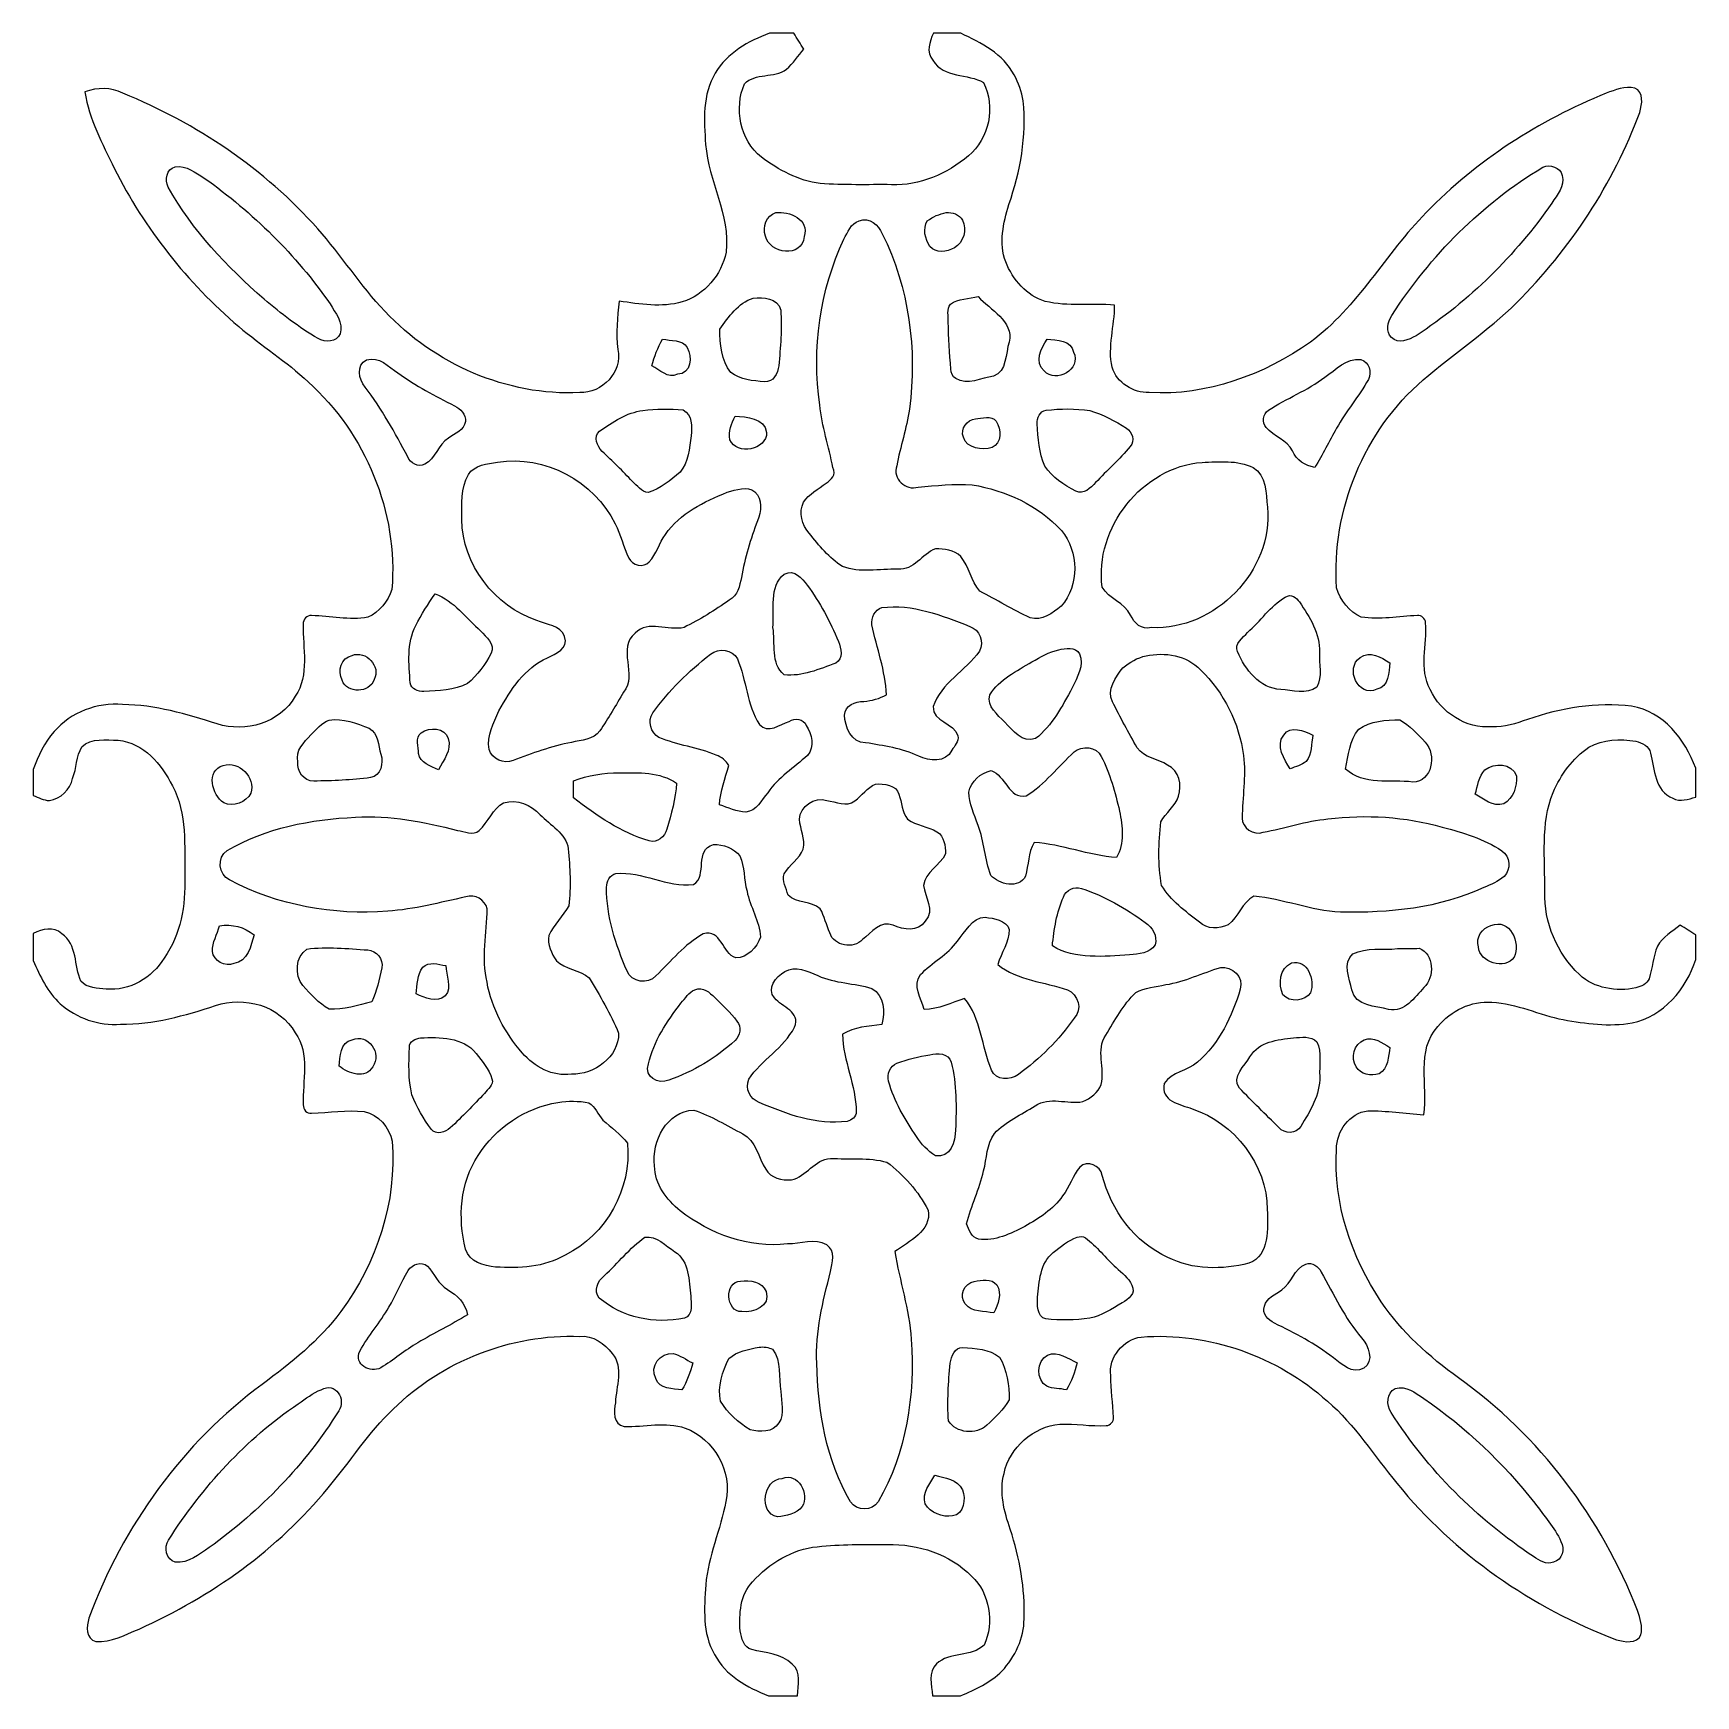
# Model space of a CAD drawing. Header units: centimetres. Extents: x -14.1 to 14.1, y -14.1 to 14.1.
import ezdxf

# ---------------------------------------------------------------- set-up
doc = ezdxf.new("R2010")
doc.units = ezdxf.units.CM
doc.header["$MEASUREMENT"] = 0
doc.layers.add('Camada 1', color=7, linetype='Continuous')

msp = doc.modelspace()

# ---------------------------------------------------------------- linework, layer by layer
at = {"layer": 'Camada 1', "color": 151}
for points, knots in [([(-1.61078, 14.11111), (-1.61078, 14.11111), (-1.20086, 14.11111), (-1.20086, 14.11111), (-1.20086, 14.11111), (-1.14406, 14.02186), (-1.08761, 13.9326), (-1.03046, 13.84335), (-1.03046, 13.84335), (-1.12466, 13.72482), (-1.2132, 13.60064), (-1.32574, 13.49869), (-1.32574, 13.49869), (-1.53352, 13.3477), (-1.85208, 13.4426), (-2.03764, 13.25421), (-2.03764, 13.25421), (-2.21544, 12.8337), (-2.11349, 12.29854), (-1.75119, 12.00785), (-1.75119, 12.00785), (-1.45697, 11.79089), (-1.12183, 11.60604), (-0.75318, 11.56229), (-0.75318, 11.56229), (-0.34996, 11.52913), (0.05468, 11.5443), (0.45861, 11.54042), (0.45861, 11.54042), (0.93662, 11.5189), (1.40511, 11.72492), (1.76459, 12.02937), (1.76459, 12.02937), (2.11949, 12.32359), (2.22497, 12.86792), (2.02106, 13.27432), (2.02106, 13.27432), (1.76071, 13.42919), (1.33562, 13.34452), (1.16276, 13.65285), (1.16276, 13.65285), (1.04175, 13.79361), (1.10419, 13.96612), (1.16946, 14.11111), (1.16946, 14.11111), (1.16946, 14.11111), (1.63407, 14.11111), (1.63407, 14.11111), (1.63407, 14.11111), (1.97979, 13.94777), (2.35797, 13.76115), (2.53894, 13.40485), (2.53894, 13.40485), (2.6162, 13.26938), (2.66453, 13.11769), (2.69593, 12.96529), (2.69593, 12.96529), (2.75378, 12.36874), (2.6483, 11.7662), (2.4511, 11.20352), (2.4511, 11.20352), (2.35585, 10.89025), (2.28036, 10.5477), (2.39642, 10.22914), (2.39642, 10.22914), (2.51742, 9.92964), (2.75131, 9.65447), (3.06917, 9.55922), (3.06917, 9.55922), (3.45546, 9.46573), (3.85516, 9.53135), (4.24674, 9.49466), (4.24674, 9.49466), (4.24533, 9.14612), (4.12785, 8.78628), (4.20229, 8.44021), (4.20229, 8.44021), (4.28202, 8.17668), (4.56424, 8.00382), (4.83341, 8.01052), (4.83341, 8.01052), (5.81131, 7.95373), (6.77862, 8.3118), (7.57096, 8.86883), (7.57096, 8.86883), (8.37389, 9.4622), (8.84202, 10.36814), (9.53558, 11.06699), (9.53558, 11.06699), (10.39107, 11.95493), (11.45328, 12.62803), (12.59134, 13.09405), (12.59134, 13.09405), (12.74233, 13.14767), (12.91167, 13.22035), (13.07465, 13.18119), (13.07465, 13.18119), (13.23552, 13.11134), (13.19953, 12.90779), (13.16143, 12.76844), (13.16143, 12.76844), (12.71023, 11.55453), (11.98245, 10.44928), (11.0677, 9.53488), (11.0677, 9.53488), (10.5791, 9.05157), (9.99878, 8.67727), (9.48372, 8.22537), (9.48372, 8.22537), (8.48007, 7.36459), (7.92621, 6.01204), (8.01511, 4.69582), (8.01511, 4.69582), (8.07155, 4.48486), (8.23172, 4.28837), (8.4335, 4.20052), (8.4335, 4.20052), (8.74783, 4.14232), (9.06956, 4.22134), (9.38495, 4.22522), (9.38495, 4.22522), (9.4555, 4.23298), (9.52077, 4.17407), (9.52535, 4.10422), (9.52535, 4.10422), (9.55252, 3.72851), (9.41246, 3.32176), (9.60261, 2.97109), (9.60261, 2.97109), (9.78605, 2.57528), (10.2115, 2.30364), (10.65248, 2.33715), (10.65248, 2.33715), (10.86203, 2.32763), (11.06099, 2.39536), (11.25608, 2.46204), (11.25608, 2.46204), (11.82088, 2.65606), (12.42624, 2.75766), (13.02279, 2.68922), (13.02279, 2.68922), (13.56289, 2.59362), (13.93296, 2.12725), (14.11111, 1.63618), (14.11111, 1.63618), (14.11111, 1.63618), (14.11111, 1.14053), (14.11111, 1.14053), (14.11111, 1.14053), (13.98482, 1.11513), (13.84617, 1.05481), (13.72341, 1.12642), (13.72341, 1.12642), (13.41085, 1.23754), (13.41579, 1.62525), (13.34205, 1.89089), (13.34205, 1.89089), (13.31912, 2.00942), (13.202, 2.06975), (13.09405, 2.09127), (13.09405, 2.09127), (12.82806, 2.1403), (12.53702, 2.12725), (12.29819, 1.98967), (12.29819, 1.98967), (12.02125, 1.80516), (11.82123, 1.524), (11.68894, 1.22202), (11.68894, 1.22202), (11.47304, 0.68792), (11.55912, 0.1016), (11.54712, -0.45932), (11.54712, -0.45932), (11.53336, -0.98566), (11.75632, -1.50812), (12.13591, -1.87007), (12.13591, -1.87007), (12.39273, -2.10432), (12.76244, -2.16429), (13.09511, -2.09374), (13.09511, -2.09374), (13.18119, -2.06728), (13.28737, -2.03306), (13.31877, -1.93816), (13.31877, -1.93816), (13.37592, -1.75789), (13.38721, -1.56351), (13.45988, -1.38783), (13.45988, -1.38783), (13.54984, -1.23225), (13.70965, -1.13665), (13.84864, -1.03011), (13.84864, -1.03011), (13.93613, -1.08514), (14.02397, -1.13982), (14.11111, -1.19627), (14.11111, -1.19627), (14.11111, -1.19627), (14.11111, -1.61114), (14.11111, -1.61114), (14.11111, -1.61114), (13.95271, -2.11561), (13.56289, -2.57563), (13.02914, -2.68993), (13.02914, -2.68993), (12.64073, -2.7559), (12.24492, -2.70192), (11.86145, -2.63349), (11.86145, -2.63349), (11.45258, -2.55517), (11.07158, -2.35691), (10.65036, -2.33786), (10.65036, -2.33786), (10.30111, -2.30999), (9.95398, -2.48285), (9.73279, -2.74743), (9.73279, -2.74743), (9.35743, -3.16054), (9.57051, -3.75003), (9.49431, -4.24815), (9.49431, -4.24815), (9.17681, -4.2291), (8.86142, -4.1783), (8.54287, -4.18006), (8.54287, -4.18006), (8.23277, -4.21746), (8.00876, -4.53214), (8.01229, -4.83341), (8.01229, -4.83341), (7.95302, -5.75239), (8.2684, -6.66397), (8.77111, -7.42385), (8.77111, -7.42385), (9.11789, -7.93856), (9.58568, -8.35484), (10.08521, -8.71643), (10.08521, -8.71643), (11.45752, -9.6968), (12.51585, -11.09486), (13.12227, -12.66649), (13.12227, -12.66649), (13.16461, -12.79525), (13.21576, -12.93883), (13.18119, -13.07465), (13.18119, -13.07465), (13.11099, -13.23516), (12.90708, -13.19989), (12.76809, -13.16214), (12.76809, -13.16214), (11.32593, -12.61569), (10.01148, -11.70658), (9.03958, -10.50431), (9.03958, -10.50431), (8.65011, -10.03653), (8.32555, -9.50842), (7.85777, -9.11084), (7.85777, -9.11084), (7.00687, -8.34496), (5.84306, -7.93362), (4.69935, -8.02111), (4.69935, -8.02111), (4.39349, -8.05991), (4.13914, -8.36507), (4.18042, -8.67692), (4.18042, -8.67692), (4.17724, -8.91399), (4.21957, -9.14788), (4.22557, -9.38495), (4.22557, -9.38495), (4.23333, -9.45585), (4.17371, -9.52041), (4.10422, -9.52606), (4.10422, -9.52606), (3.8414, -9.5384), (3.57964, -9.49219), (3.31717, -9.49889), (3.31717, -9.49889), (2.86808, -9.54158), (2.46239, -9.89506), (2.3682, -10.3378), (2.3682, -10.3378), (2.28776, -10.65565), (2.36926, -10.98479), (2.47474, -11.28571), (2.47474, -11.28571), (2.6356, -11.77431), (2.72803, -12.28831), (2.70863, -12.80407), (2.70863, -12.80407), (2.71321, -13.13674), (2.55376, -13.45142), (2.33362, -13.69307), (2.33362, -13.69307), (2.13642, -13.88639), (1.88419, -14.0081), (1.63089, -14.11111), (1.63089, -14.11111), (1.63089, -14.11111), (1.15711, -14.11111), (1.15711, -14.11111), (1.15711, -14.11111), (1.1363, -13.92837), (1.07386, -13.71459), (1.22132, -13.56854), (1.22132, -13.56854), (1.4418, -13.36181), (1.81927, -13.46306), (2.02882, -13.24963), (2.02882, -13.24963), (2.21156, -12.87462), (2.12549, -12.36909), (1.81786, -12.08158), (1.81786, -12.08158), (1.44921, -11.70305), (0.9084, -11.53336), (0.38876, -11.54324), (0.38876, -11.54324), (-0.00776, -11.53971), (-0.4064, -11.53795), (-0.80081, -11.58134), (-0.80081, -11.58134), (-1.22696, -11.62367), (-1.61643, -11.8625), (-1.899, -12.17542), (-1.899, -12.17542), (-2.11455, -12.39379), (-2.12866, -12.72434), (-2.11102, -13.01185), (-2.11102, -13.01185), (-2.0888, -13.13215), (-2.05211, -13.29443), (-1.91382, -13.32689), (-1.91382, -13.32689), (-1.68134, -13.38792), (-1.40794, -13.39074), (-1.22731, -13.57524), (-1.22731, -13.57524), (-1.06786, -13.70647), (-1.13065, -13.93084), (-1.13489, -14.11111), (-1.13489, -14.11111), (-1.13489, -14.11111), (-1.63124, -14.11111), (-1.63124, -14.11111), (-1.63124, -14.11111), (-1.99178, -13.96824), (-2.36149, -13.76962), (-2.54529, -13.40908), (-2.54529, -13.40908), (-2.75907, -13.05348), (-2.71851, -12.62239), (-2.69522, -12.22763), (-2.69522, -12.22763), (-2.65148, -11.74044), (-2.44369, -11.28995), (-2.35197, -10.81334), (-2.35197, -10.81334), (-2.23943, -10.29935), (-2.55693, -9.74937), (-3.04306, -9.56663), (-3.04306, -9.56663), (-3.37961, -9.45021), (-3.73627, -9.55428), (-4.08058, -9.53805), (-4.08058, -9.53805), (-4.26932, -9.51583), (-4.25838, -9.27065), (-4.22875, -9.13659), (-4.22875, -9.13659), (-4.21569, -8.86001), (-4.08905, -8.53899), (-4.28131, -8.30121), (-4.28131, -8.30121), (-4.4136, -8.1347), (-4.60939, -7.98936), (-4.83341, -8.00982), (-4.83341, -8.00982), (-5.99757, -7.96819), (-7.17515, -8.42645), (-8.00276, -9.24772), (-8.00276, -9.24772), (-8.42539, -9.64318), (-8.72843, -10.14342), (-9.10519, -10.57945), (-9.10519, -10.57945), (-9.95715, -11.62826), (-11.08816, -12.4266), (-12.31547, -12.9794), (-12.31547, -12.9794), (-12.54901, -13.07641), (-12.78714, -13.20765), (-13.04713, -13.18965), (-13.04713, -13.18965), (-13.22211, -13.1445), (-13.208, -12.93636), (-13.16814, -12.79525), (-13.16814, -12.79525), (-12.58958, -11.22962), (-11.57323, -9.81639), (-10.22456, -8.82509), (-10.22456, -8.82509), (-9.7342, -8.4642), (-9.25265, -8.08037), (-8.88753, -7.58719), (-8.88753, -7.58719), (-8.27864, -6.7631), (-7.93256, -5.72699), (-8.0204, -4.69794), (-8.0204, -4.69794), (-8.06485, -4.46087), (-8.25182, -4.24392), (-8.49242, -4.19453), (-8.49242, -4.19453), (-8.79052, -4.1596), (-9.08791, -4.21181), (-9.3853, -4.2224), (-9.3853, -4.2224), (-9.46785, -4.23898), (-9.53064, -4.15396), (-9.52817, -4.07846), (-9.52817, -4.07846), (-9.54652, -3.67277), (-9.40329, -3.21275), (-9.66646, -2.85715), (-9.66646, -2.85715), (-9.92329, -2.3943), (-10.53147, -2.22814), (-11.01478, -2.39466), (-11.01478, -2.39466), (-11.53724, -2.56681), (-12.07558, -2.71498), (-12.63015, -2.71321), (-12.63015, -2.71321), (-12.99951, -2.73932), (-13.37627, -2.6095), (-13.65179, -2.36361), (-13.65179, -2.36361), (-13.8691, -2.165), (-13.99646, -1.89547), (-14.11111, -1.62983), (-14.11111, -1.62983), (-14.11111, -1.62983), (-14.11111, -1.16946), (-14.11111, -1.16946), (-14.11111, -1.16946), (-13.958, -1.10314), (-13.76645, -1.03822), (-13.62816, -1.17581), (-13.62816, -1.17581), (-13.35475, -1.35255), (-13.42355, -1.72332), (-13.30113, -1.98261), (-13.30113, -1.98261), (-13.19812, -2.1015), (-13.01679, -2.10397), (-12.87357, -2.11384), (-12.87357, -2.11384), (-12.47281, -2.15653), (-12.09357, -1.92017), (-11.88861, -1.5875), (-11.88861, -1.5875), (-11.60286, -1.19204), (-11.52313, -0.68933), (-11.53901, -0.21167), (-11.53901, -0.21167), (-11.54924, 0.30656), (-11.49103, 0.86607), (-11.74856, 1.33703), (-11.74856, 1.33703), (-11.93341, 1.70109), (-12.23292, 2.06904), (-12.67037, 2.10855), (-12.67037, 2.10855), (-12.86933, 2.10926), (-13.12651, 2.15547), (-13.28526, 1.99884), (-13.28526, 1.99884), (-13.38333, 1.83797), (-13.37204, 1.63336), (-13.44295, 1.46085), (-13.44295, 1.46085), (-13.48458, 1.26824), (-13.64544, 1.1176), (-13.83771, 1.08409), (-13.83771, 1.08409), (-13.93472, 1.08938), (-14.02221, 1.13736), (-14.11111, 1.17193), (-14.11111, 1.17193), (-14.11111, 1.17193), (-14.11111, 1.61008), (-14.11111, 1.61008), (-14.11111, 1.61008), (-14.02256, 1.83903), (-13.92696, 2.07398), (-13.75622, 2.25566), (-13.75622, 2.25566), (-13.47258, 2.58339), (-13.02526, 2.75519), (-12.59452, 2.71498), (-12.59452, 2.71498), (-12.04207, 2.71251), (-11.51008, 2.55235), (-10.98832, 2.38725), (-10.98832, 2.38725), (-10.50995, 2.23273), (-9.9187, 2.40453), (-9.6647, 2.85609), (-9.6647, 2.85609), (-9.41423, 3.21592), (-9.54334, 3.67206), (-9.52782, 4.07846), (-9.52782, 4.07846), (-9.53205, 4.15678), (-9.4675, 4.2358), (-9.38495, 4.22592), (-9.38495, 4.22592), (-9.0678, 4.21746), (-8.74642, 4.14055), (-8.42962, 4.1977), (-8.42962, 4.1977), (-8.23807, 4.28554), (-8.0899, 4.47111), (-8.02217, 4.66796), (-8.02217, 4.66796), (-7.91527, 5.97711), (-8.46772, 7.31908), (-9.44527, 8.19362), (-9.44527, 8.19362), (-9.81216, 8.53793), (-10.23761, 8.81062), (-10.62355, 9.1313), (-10.62355, 9.1313), (-11.49209, 9.87848), (-12.22375, 10.79077), (-12.73528, 11.81805), (-12.73528, 11.81805), (-12.93918, 12.23292), (-13.16179, 12.65273), (-13.23269, 13.11557), (-13.23269, 13.11557), (-13.02632, 13.19565), (-12.79172, 13.19283), (-12.59134, 13.0944), (-12.59134, 13.0944), (-11.33757, 12.58147), (-10.18117, 11.80888), (-9.28158, 10.79077), (-9.28158, 10.79077), (-8.87836, 10.34344), (-8.55804, 9.82733), (-8.14176, 9.39165), (-8.14176, 9.39165), (-7.3032, 8.49454), (-6.06637, 7.9502), (-4.83341, 8.01017), (-4.83341, 8.01017), (-4.46405, 7.99359), (-4.09293, 8.36612), (-4.18994, 8.74395), (-4.18994, 8.74395), (-4.21675, 9.01735), (-4.20158, 9.29287), (-4.16348, 9.56416), (-4.16348, 9.56416), (-3.81176, 9.50842), (-3.44452, 9.45303), (-3.09351, 9.54934), (-3.09351, 9.54934), (-2.71745, 9.66823), (-2.42746, 10.01007), (-2.34738, 10.39283), (-2.34738, 10.39283), (-2.28177, 11.03171), (-2.64866, 11.59898), (-2.69699, 12.22516), (-2.69699, 12.22516), (-2.72556, 12.62768), (-2.75449, 13.07465), (-2.53259, 13.43378), (-2.53259, 13.43378), (-2.33221, 13.77738), (-1.97379, 13.97917), (-1.61078, 14.11111), (-1.61078, 14.11111), (-1.61078, 14.11111), (-1.61078, 14.11111), (-1.61078, 14.11111)], [0, 0, 0, 0, 0.00675676, 0.00675676, 0.00675676, 0.00675676, 0.01351351, 0.01351351, 0.01351351, 0.01351351, 0.02027027, 0.02027027, 0.02027027, 0.02027027, 0.02702703, 0.02702703, 0.02702703, 0.02702703, 0.03378378, 0.03378378, 0.03378378, 0.03378378, 0.04054054, 0.04054054, 0.04054054, 0.04054054, 0.0472973, 0.0472973, 0.0472973, 0.0472973, 0.05405405, 0.05405405, 0.05405405, 0.05405405, 0.06081081, 0.06081081, 0.06081081, 0.06081081, 0.06756757, 0.06756757, 0.06756757, 0.06756757, 0.07432432, 0.07432432, 0.07432432, 0.07432432, 0.08108108, 0.08108108, 0.08108108, 0.08108108, 0.08783784, 0.08783784, 0.08783784, 0.08783784, 0.09459459, 0.09459459, 0.09459459, 0.09459459, 0.10135135, 0.10135135, 0.10135135, 0.10135135, 0.10810811, 0.10810811, 0.10810811, 0.10810811, 0.11486486, 0.11486486, 0.11486486, 0.11486486, 0.12162162, 0.12162162, 0.12162162, 0.12162162, 0.12837838, 0.12837838, 0.12837838, 0.12837838, 0.13513514, 0.13513514, 0.13513514, 0.13513514, 0.14189189, 0.14189189, 0.14189189, 0.14189189, 0.14864865, 0.14864865, 0.14864865, 0.14864865, 0.15540541, 0.15540541, 0.15540541, 0.15540541, 0.16216216, 0.16216216, 0.16216216, 0.16216216, 0.16891892, 0.16891892, 0.16891892, 0.16891892, 0.17567568, 0.17567568, 0.17567568, 0.17567568, 0.18243243, 0.18243243, 0.18243243, 0.18243243, 0.18918919, 0.18918919, 0.18918919, 0.18918919, 0.19594595, 0.19594595, 0.19594595, 0.19594595, 0.2027027, 0.2027027, 0.2027027, 0.2027027, 0.20945946, 0.20945946, 0.20945946, 0.20945946, 0.21621622, 0.21621622, 0.21621622, 0.21621622, 0.22297297, 0.22297297, 0.22297297, 0.22297297, 0.22972973, 0.22972973, 0.22972973, 0.22972973, 0.23648649, 0.23648649, 0.23648649, 0.23648649, 0.24324324, 0.24324324, 0.24324324, 0.24324324, 0.25, 0.25, 0.25, 0.25, 0.25675676, 0.25675676, 0.25675676, 0.25675676, 0.26351351, 0.26351351, 0.26351351, 0.26351351, 0.27027027, 0.27027027, 0.27027027, 0.27027027, 0.27702703, 0.27702703, 0.27702703, 0.27702703, 0.28378378, 0.28378378, 0.28378378, 0.28378378, 0.29054054, 0.29054054, 0.29054054, 0.29054054, 0.2972973, 0.2972973, 0.2972973, 0.2972973, 0.30405405, 0.30405405, 0.30405405, 0.30405405, 0.31081081, 0.31081081, 0.31081081, 0.31081081, 0.31756757, 0.31756757, 0.31756757, 0.31756757, 0.32432432, 0.32432432, 0.32432432, 0.32432432, 0.33108108, 0.33108108, 0.33108108, 0.33108108, 0.33783784, 0.33783784, 0.33783784, 0.33783784, 0.34459459, 0.34459459, 0.34459459, 0.34459459, 0.35135135, 0.35135135, 0.35135135, 0.35135135, 0.35810811, 0.35810811, 0.35810811, 0.35810811, 0.36486486, 0.36486486, 0.36486486, 0.36486486, 0.37162162, 0.37162162, 0.37162162, 0.37162162, 0.37837838, 0.37837838, 0.37837838, 0.37837838, 0.38513514, 0.38513514, 0.38513514, 0.38513514, 0.39189189, 0.39189189, 0.39189189, 0.39189189, 0.39864865, 0.39864865, 0.39864865, 0.39864865, 0.40540541, 0.40540541, 0.40540541, 0.40540541, 0.41216216, 0.41216216, 0.41216216, 0.41216216, 0.41891892, 0.41891892, 0.41891892, 0.41891892, 0.42567568, 0.42567568, 0.42567568, 0.42567568, 0.43243243, 0.43243243, 0.43243243, 0.43243243, 0.43918919, 0.43918919, 0.43918919, 0.43918919, 0.44594595, 0.44594595, 0.44594595, 0.44594595, 0.4527027, 0.4527027, 0.4527027, 0.4527027, 0.45945946, 0.45945946, 0.45945946, 0.45945946, 0.46621622, 0.46621622, 0.46621622, 0.46621622, 0.47297297, 0.47297297, 0.47297297, 0.47297297, 0.47972973, 0.47972973, 0.47972973, 0.47972973, 0.48648649, 0.48648649, 0.48648649, 0.48648649, 0.49324324, 0.49324324, 0.49324324, 0.49324324, 0.5, 0.5, 0.5, 0.5, 0.50675676, 0.50675676, 0.50675676, 0.50675676, 0.51351351, 0.51351351, 0.51351351, 0.51351351, 0.52027027, 0.52027027, 0.52027027, 0.52027027, 0.52702703, 0.52702703, 0.52702703, 0.52702703, 0.53378378, 0.53378378, 0.53378378, 0.53378378, 0.54054054, 0.54054054, 0.54054054, 0.54054054, 0.5472973, 0.5472973, 0.5472973, 0.5472973, 0.55405405, 0.55405405, 0.55405405, 0.55405405, 0.56081081, 0.56081081, 0.56081081, 0.56081081, 0.56756757, 0.56756757, 0.56756757, 0.56756757, 0.57432432, 0.57432432, 0.57432432, 0.57432432, 0.58108108, 0.58108108, 0.58108108, 0.58108108, 0.58783784, 0.58783784, 0.58783784, 0.58783784, 0.59459459, 0.59459459, 0.59459459, 0.59459459, 0.60135135, 0.60135135, 0.60135135, 0.60135135, 0.60810811, 0.60810811, 0.60810811, 0.60810811, 0.61486486, 0.61486486, 0.61486486, 0.61486486, 0.62162162, 0.62162162, 0.62162162, 0.62162162, 0.62837838, 0.62837838, 0.62837838, 0.62837838, 0.63513514, 0.63513514, 0.63513514, 0.63513514, 0.64189189, 0.64189189, 0.64189189, 0.64189189, 0.64864865, 0.64864865, 0.64864865, 0.64864865, 0.65540541, 0.65540541, 0.65540541, 0.65540541, 0.66216216, 0.66216216, 0.66216216, 0.66216216, 0.66891892, 0.66891892, 0.66891892, 0.66891892, 0.67567568, 0.67567568, 0.67567568, 0.67567568, 0.68243243, 0.68243243, 0.68243243, 0.68243243, 0.68918919, 0.68918919, 0.68918919, 0.68918919, 0.69594595, 0.69594595, 0.69594595, 0.69594595, 0.7027027, 0.7027027, 0.7027027, 0.7027027, 0.70945946, 0.70945946, 0.70945946, 0.70945946, 0.71621622, 0.71621622, 0.71621622, 0.71621622, 0.72297297, 0.72297297, 0.72297297, 0.72297297, 0.72972973, 0.72972973, 0.72972973, 0.72972973, 0.73648649, 0.73648649, 0.73648649, 0.73648649, 0.74324324, 0.74324324, 0.74324324, 0.74324324, 0.75, 0.75, 0.75, 0.75, 0.75675676, 0.75675676, 0.75675676, 0.75675676, 0.76351351, 0.76351351, 0.76351351, 0.76351351, 0.77027027, 0.77027027, 0.77027027, 0.77027027, 0.77702703, 0.77702703, 0.77702703, 0.77702703, 0.78378378, 0.78378378, 0.78378378, 0.78378378, 0.79054054, 0.79054054, 0.79054054, 0.79054054, 0.7972973, 0.7972973, 0.7972973, 0.7972973, 0.80405405, 0.80405405, 0.80405405, 0.80405405, 0.81081081, 0.81081081, 0.81081081, 0.81081081, 0.81756757, 0.81756757, 0.81756757, 0.81756757, 0.82432432, 0.82432432, 0.82432432, 0.82432432, 0.83108108, 0.83108108, 0.83108108, 0.83108108, 0.83783784, 0.83783784, 0.83783784, 0.83783784, 0.84459459, 0.84459459, 0.84459459, 0.84459459, 0.85135135, 0.85135135, 0.85135135, 0.85135135, 0.85810811, 0.85810811, 0.85810811, 0.85810811, 0.86486486, 0.86486486, 0.86486486, 0.86486486, 0.87162162, 0.87162162, 0.87162162, 0.87162162, 0.87837838, 0.87837838, 0.87837838, 0.87837838, 0.88513514, 0.88513514, 0.88513514, 0.88513514, 0.89189189, 0.89189189, 0.89189189, 0.89189189, 0.89864865, 0.89864865, 0.89864865, 0.89864865, 0.90540541, 0.90540541, 0.90540541, 0.90540541, 0.91216216, 0.91216216, 0.91216216, 0.91216216, 0.91891892, 0.91891892, 0.91891892, 0.91891892, 0.92567568, 0.92567568, 0.92567568, 0.92567568, 0.93243243, 0.93243243, 0.93243243, 0.93243243, 0.93918919, 0.93918919, 0.93918919, 0.93918919, 0.94594595, 0.94594595, 0.94594595, 0.94594595, 0.9527027, 0.9527027, 0.9527027, 0.9527027, 0.95945946, 0.95945946, 0.95945946, 0.95945946, 0.96621622, 0.96621622, 0.96621622, 0.96621622, 0.97297297, 0.97297297, 0.97297297, 0.97297297, 0.97972973, 0.97972973, 0.97972973, 0.97972973, 0.98648649, 0.98648649, 0.98648649, 0.98648649, 1, 1, 1, 1]), ([(-11.69987, 11.84275), (-11.84804, 11.80818), (-11.88473, 11.62191), (-11.82052, 11.49844), (-11.82052, 11.49844), (-11.4113, 10.7636), (-10.81969, 10.15083), (-10.19387, 9.59697), (-10.19387, 9.59697), (-9.90141, 9.35637), (-9.60437, 9.11719), (-9.27488, 8.9281), (-9.27488, 8.9281), (-9.15282, 8.85578), (-8.9662, 8.86742), (-8.90129, 9.00818), (-8.90129, 9.00818), (-8.8392, 9.19797), (-8.98631, 9.36625), (-9.07309, 9.51724), (-9.07309, 9.51724), (-9.64706, 10.3512), (-10.38472, 11.06629), (-11.20704, 11.65366), (-11.20704, 11.65366), (-11.35944, 11.7408), (-11.50902, 11.87591), (-11.69987, 11.84275), (-11.69987, 11.84275), (-11.69987, 11.84275), (-11.69987, 11.84275), (-11.69987, 11.84275)], [0, 0, 0, 0, 0.11111111, 0.11111111, 0.11111111, 0.11111111, 0.22222222, 0.22222222, 0.22222222, 0.22222222, 0.33333333, 0.33333333, 0.33333333, 0.33333333, 0.44444444, 0.44444444, 0.44444444, 0.44444444, 0.55555556, 0.55555556, 0.55555556, 0.55555556, 0.66666667, 0.66666667, 0.66666667, 0.66666667, 0.77777778, 0.77777778, 0.77777778, 0.77777778, 1, 1, 1, 1]), ([(11.51714, 11.83675), (10.4782, 11.21939), (9.60825, 10.33286), (8.94962, 9.3225), (8.94962, 9.3225), (8.88541, 9.21526), (8.83814, 9.03887), (8.94821, 8.9475), (8.94821, 8.9475), (9.05722, 8.82826), (9.24454, 8.90517), (9.36378, 8.97714), (9.36378, 8.97714), (10.26971, 9.56592), (11.05112, 10.34168), (11.66777, 11.22786), (11.66777, 11.22786), (11.75491, 11.37038), (11.89461, 11.5129), (11.8424, 11.69882), (11.8424, 11.69882), (11.811, 11.83464), (11.63849, 11.89214), (11.51714, 11.83675), (11.51714, 11.83675), (11.51714, 11.83675), (11.51714, 11.83675), (11.51714, 11.83675)], [0, 0, 0, 0, 0.125, 0.125, 0.125, 0.125, 0.25, 0.25, 0.25, 0.25, 0.375, 0.375, 0.375, 0.375, 0.5, 0.5, 0.5, 0.5, 0.625, 0.625, 0.625, 0.625, 0.75, 0.75, 0.75, 0.75, 1, 1, 1, 1]), ([(-1.50601, 11.06699), (-1.66652, 11.01795), (-1.73955, 10.82216), (-1.67887, 10.6687), (-1.67887, 10.6687), (-1.61678, 10.36285), (-1.05763, 10.28912), (-1.02588, 10.65883), (-1.02588, 10.65883), (-0.92957, 10.95692), (-1.27917, 11.0931), (-1.50601, 11.06699), (-1.50601, 11.06699), (-1.50601, 11.06699), (-1.50601, 11.06699), (-1.50601, 11.06699)], [0, 0, 0, 0, 0.2, 0.2, 0.2, 0.2, 0.4, 0.4, 0.4, 0.4, 0.6, 0.6, 0.6, 0.6, 1, 1, 1, 1]), ([(1.38818, 11.06558), (1.27212, 11.04618), (1.16134, 10.99573), (1.06645, 10.92729), (1.06645, 10.92729), (0.98672, 10.79641), (1.02588, 10.61332), (1.11054, 10.49373), (1.11054, 10.49373), (1.21144, 10.36496), (1.39771, 10.40165), (1.52612, 10.46797), (1.52612, 10.46797), (1.68734, 10.55546), (1.74096, 10.77701), (1.66088, 10.93858), (1.66088, 10.93858), (1.61219, 11.0363), (1.49154, 11.07863), (1.38818, 11.06558), (1.38818, 11.06558), (1.38818, 11.06558), (1.38818, 11.06558), (1.38818, 11.06558)], [0, 0, 0, 0, 0.14285714, 0.14285714, 0.14285714, 0.14285714, 0.28571429, 0.28571429, 0.28571429, 0.28571429, 0.42857143, 0.42857143, 0.42857143, 0.42857143, 0.57142857, 0.57142857, 0.57142857, 0.57142857, 0.71428571, 0.71428571, 0.71428571, 0.71428571, 1, 1, 1, 1]), ([(-0.09207, 10.92447), (-0.2346, 10.88566), (-0.28504, 10.72903), (-0.3489, 10.61402), (-0.3489, 10.61402), (-0.75953, 9.74407), (-0.89888, 8.75347), (-0.75777, 7.80239), (-0.75777, 7.80239), (-0.72425, 7.43902), (-0.60325, 7.09365), (-0.53834, 6.737), (-0.53834, 6.737), (-0.46884, 6.60964), (-0.57079, 6.53556), (-0.64982, 6.47453), (-0.64982, 6.47453), (-0.78176, 6.37187), (-0.94297, 6.29461), (-1.03505, 6.14962), (-1.03505, 6.14962), (-1.12219, 5.97217), (-1.06186, 5.76404), (-0.93839, 5.62222), (-0.93839, 5.62222), (-0.77223, 5.41584), (-0.59972, 5.20382), (-0.375, 5.05919), (-0.375, 5.05919), (-0.07902, 4.94242), (0.25541, 5.02073), (0.5648, 5.01332), (0.5648, 5.01332), (0.83644, 4.98898), (0.97614, 5.26838), (1.20438, 5.35975), (1.20438, 5.35975), (1.35184, 5.3594), (1.52012, 5.33612), (1.63301, 5.23028), (1.63301, 5.23028), (1.78223, 5.0606), (1.80199, 4.80624), (1.95615, 4.6415), (1.95615, 4.6415), (2.24261, 4.49298), (2.51883, 4.32294), (2.81305, 4.18924), (2.81305, 4.18924), (3.00637, 4.12291), (3.19722, 4.27637), (3.3401, 4.38432), (3.3401, 4.38432), (3.64949, 4.73851), (3.63926, 5.31283), (3.34292, 5.6709), (3.34292, 5.6709), (2.94993, 6.09741), (2.39607, 6.35317), (1.82845, 6.44454), (1.82845, 6.44454), (1.52188, 6.46994), (1.21602, 6.43043), (0.91087, 6.4075), (0.91087, 6.4075), (0.69991, 6.33624), (0.47096, 6.5532), (0.54751, 6.76698), (0.54751, 6.76698), (0.60678, 7.09083), (0.71508, 7.40445), (0.76165, 7.73112), (0.76165, 7.73112), (0.89888, 8.7376), (0.75389, 9.79311), (0.30268, 10.70716), (0.30268, 10.70716), (0.23742, 10.85532), (0.08678, 10.99644), (-0.09207, 10.92447), (-0.09207, 10.92447), (-0.09207, 10.92447), (-0.09207, 10.92447), (-0.09207, 10.92447)], [0, 0, 0, 0, 0.04545455, 0.04545455, 0.04545455, 0.04545455, 0.09090909, 0.09090909, 0.09090909, 0.09090909, 0.13636364, 0.13636364, 0.13636364, 0.13636364, 0.18181818, 0.18181818, 0.18181818, 0.18181818, 0.22727273, 0.22727273, 0.22727273, 0.22727273, 0.27272727, 0.27272727, 0.27272727, 0.27272727, 0.31818182, 0.31818182, 0.31818182, 0.31818182, 0.36363636, 0.36363636, 0.36363636, 0.36363636, 0.40909091, 0.40909091, 0.40909091, 0.40909091, 0.45454545, 0.45454545, 0.45454545, 0.45454545, 0.5, 0.5, 0.5, 0.5, 0.54545455, 0.54545455, 0.54545455, 0.54545455, 0.59090909, 0.59090909, 0.59090909, 0.59090909, 0.63636364, 0.63636364, 0.63636364, 0.63636364, 0.68181818, 0.68181818, 0.68181818, 0.68181818, 0.72727273, 0.72727273, 0.72727273, 0.72727273, 0.77272727, 0.77272727, 0.77272727, 0.77272727, 0.81818182, 0.81818182, 0.81818182, 0.81818182, 0.86363636, 0.86363636, 0.86363636, 0.86363636, 0.90909091, 0.90909091, 0.90909091, 0.90909091, 1, 1, 1, 1]), ([(-1.89089, 9.61355), (-2.14242, 9.53664), (-2.30681, 9.29075), (-2.45533, 9.09002), (-2.45533, 9.09002), (-2.45286, 8.84026), (-2.43522, 8.55239), (-2.2666, 8.35201), (-2.2666, 8.35201), (-2.10785, 8.23242), (-1.89195, 8.20667), (-1.69792, 8.19573), (-1.69792, 8.19573), (-1.54517, 8.18303), (-1.47285, 8.33649), (-1.45521, 8.46702), (-1.45521, 8.46702), (-1.42628, 8.78134), (-1.39912, 9.09708), (-1.42275, 9.41246), (-1.42275, 9.41246), (-1.47708, 9.6199), (-1.71521, 9.63224), (-1.89089, 9.61355), (-1.89089, 9.61355), (-1.89089, 9.61355), (-1.89089, 9.61355), (-1.89089, 9.61355)], [0, 0, 0, 0, 0.125, 0.125, 0.125, 0.125, 0.25, 0.25, 0.25, 0.25, 0.375, 0.375, 0.375, 0.375, 0.5, 0.5, 0.5, 0.5, 0.625, 0.625, 0.625, 0.625, 0.75, 0.75, 0.75, 0.75, 1, 1, 1, 1]), ([(1.46015, 9.51159), (1.38994, 9.42904), (1.42734, 9.30345), (1.42028, 9.20962), (1.42028, 9.20962), (1.43157, 8.94292), (1.44039, 8.67622), (1.4665, 8.41022), (1.4665, 8.41022), (1.47285, 8.34919), (1.49119, 8.28216), (1.55046, 8.25182), (1.55046, 8.25182), (1.7459, 8.12588), (1.9872, 8.25712), (2.18722, 8.29204), (2.18722, 8.29204), (2.41935, 8.36612), (2.39148, 8.67798), (2.45674, 8.86672), (2.45674, 8.86672), (2.5333, 9.23572), (2.13219, 9.41246), (1.92934, 9.64177), (1.92934, 9.64177), (1.77482, 9.60085), (1.59279, 9.61214), (1.46015, 9.51159), (1.46015, 9.51159), (1.46015, 9.51159), (1.46015, 9.51159), (1.46015, 9.51159)], [0, 0, 0, 0, 0.11111111, 0.11111111, 0.11111111, 0.11111111, 0.22222222, 0.22222222, 0.22222222, 0.22222222, 0.33333333, 0.33333333, 0.33333333, 0.33333333, 0.44444444, 0.44444444, 0.44444444, 0.44444444, 0.55555556, 0.55555556, 0.55555556, 0.55555556, 0.66666667, 0.66666667, 0.66666667, 0.66666667, 0.77777778, 0.77777778, 0.77777778, 0.77777778, 1, 1, 1, 1]), ([(-3.42759, 8.91893), (-3.50873, 8.7764), (-3.57117, 8.624), (-3.60892, 8.46384), (-3.60892, 8.46384), (-3.47098, 8.40458), (-3.34257, 8.23807), (-3.175, 8.3252), (-3.175, 8.3252), (-2.94252, 8.32273), (-2.91606, 8.62224), (-3.00814, 8.77429), (-3.00814, 8.77429), (-3.09174, 8.91893), (-3.29283, 8.88788), (-3.42759, 8.91893), (-3.42759, 8.91893), (-3.42759, 8.91893), (-3.42759, 8.91893), (-3.42759, 8.91893)], [0, 0, 0, 0, 0.16666667, 0.16666667, 0.16666667, 0.16666667, 0.33333333, 0.33333333, 0.33333333, 0.33333333, 0.5, 0.5, 0.5, 0.5, 0.66666667, 0.66666667, 0.66666667, 0.66666667, 1, 1, 1, 1]), ([(3.10268, 8.91716), (2.99402, 8.76794), (2.88078, 8.52699), (3.05047, 8.37777), (3.05047, 8.37777), (3.25296, 8.16398), (3.68512, 8.40246), (3.5493, 8.69879), (3.5493, 8.69879), (3.51014, 8.90094), (3.26002, 8.90376), (3.10268, 8.91716), (3.10268, 8.91716), (3.10268, 8.91716), (3.10268, 8.91716), (3.10268, 8.91716)], [0, 0, 0, 0, 0.2, 0.2, 0.2, 0.2, 0.4, 0.4, 0.4, 0.4, 0.6, 0.6, 0.6, 0.6, 1, 1, 1, 1]), ([(-8.45291, 8.56509), (-8.63388, 8.47513), (-8.58449, 8.23701), (-8.47866, 8.10401), (-8.47866, 8.10401), (-8.19291, 7.73712), (-7.96784, 7.32966), (-7.75335, 6.91868), (-7.75335, 6.91868), (-7.7096, 6.81108), (-7.5752, 6.73417), (-7.46548, 6.79379), (-7.46548, 6.79379), (-7.27957, 6.88834), (-7.23935, 7.1307), (-7.06085, 7.23547), (-7.06085, 7.23547), (-6.96031, 7.32084), (-6.7945, 7.36917), (-6.77545, 7.51805), (-6.77545, 7.51805), (-6.75711, 7.64046), (-6.86047, 7.73465), (-6.95925, 7.78545), (-6.95925, 7.78545), (-7.28839, 7.95584), (-7.62176, 8.12306), (-7.91986, 8.34566), (-7.91986, 8.34566), (-8.08037, 8.44867), (-8.23524, 8.63494), (-8.45291, 8.56509), (-8.45291, 8.56509), (-8.45291, 8.56509), (-8.45291, 8.56509), (-8.45291, 8.56509)], [0, 0, 0, 0, 0.1, 0.1, 0.1, 0.1, 0.2, 0.2, 0.2, 0.2, 0.3, 0.3, 0.3, 0.3, 0.4, 0.4, 0.4, 0.4, 0.5, 0.5, 0.5, 0.5, 0.6, 0.6, 0.6, 0.6, 0.7, 0.7, 0.7, 0.7, 0.8, 0.8, 0.8, 0.8, 1, 1, 1, 1]), ([(7.81438, 8.2744), (7.51946, 8.0458), (7.16703, 7.91316), (6.85588, 7.71207), (6.85588, 7.71207), (6.7631, 7.64646), (6.74758, 7.50676), (6.81955, 7.41962), (6.81955, 7.41962), (6.94514, 7.26087), (7.17409, 7.21148), (7.26475, 7.01957), (7.26475, 7.01957), (7.33284, 6.86153), (7.47889, 6.77227), (7.64399, 6.74088), (7.64399, 6.74088), (7.7784, 6.95572), (7.89023, 7.18361), (8.0137, 7.4048), (8.0137, 7.4048), (8.17527, 7.69338), (8.39152, 7.94738), (8.55451, 8.23524), (8.55451, 8.23524), (8.61624, 8.3633), (8.56474, 8.52734), (8.42786, 8.57144), (8.42786, 8.57144), (8.17598, 8.60425), (8.00276, 8.39682), (7.81438, 8.2744), (7.81438, 8.2744), (7.81438, 8.2744), (7.81438, 8.2744), (7.81438, 8.2744)], [0, 0, 0, 0, 0.1, 0.1, 0.1, 0.1, 0.2, 0.2, 0.2, 0.2, 0.3, 0.3, 0.3, 0.3, 0.4, 0.4, 0.4, 0.4, 0.5, 0.5, 0.5, 0.5, 0.6, 0.6, 0.6, 0.6, 0.7, 0.7, 0.7, 0.7, 0.8, 0.8, 0.8, 0.8, 1, 1, 1, 1]), ([(-3.76061, 7.70855), (-4.03789, 7.67221), (-4.27602, 7.5117), (-4.49933, 7.35612), (-4.49933, 7.35612), (-4.60022, 7.26264), (-4.54166, 7.09577), (-4.45311, 7.01357), (-4.45311, 7.01357), (-4.27778, 6.84706), (-4.10316, 6.67985), (-3.94017, 6.50099), (-3.94017, 6.50099), (-3.85727, 6.43643), (-3.78495, 6.32107), (-3.6703, 6.31613), (-3.6703, 6.31613), (-3.46392, 6.37822), (-3.29247, 6.52251), (-3.13055, 6.65903), (-3.13055, 6.65903), (-2.98344, 6.82837), (-2.97215, 7.0672), (-2.94111, 7.27886), (-2.94111, 7.27886), (-2.93476, 7.43726), (-2.91536, 7.63235), (-3.0794, 7.71772), (-3.0794, 7.71772), (-3.30694, 7.73994), (-3.53413, 7.73677), (-3.76061, 7.70855), (-3.76061, 7.70855), (-3.76061, 7.70855), (-3.76061, 7.70855), (-3.76061, 7.70855)], [0, 0, 0, 0, 0.1, 0.1, 0.1, 0.1, 0.2, 0.2, 0.2, 0.2, 0.3, 0.3, 0.3, 0.3, 0.4, 0.4, 0.4, 0.4, 0.5, 0.5, 0.5, 0.5, 0.6, 0.6, 0.6, 0.6, 0.7, 0.7, 0.7, 0.7, 0.8, 0.8, 0.8, 0.8, 1, 1, 1, 1]), ([(1.88489, 7.56814), (1.73919, 7.55121), (1.62278, 7.39669), (1.67781, 7.25417), (1.67781, 7.25417), (1.73884, 7.05873), (1.99778, 7.02769), (2.165, 7.07637), (2.165, 7.07637), (2.33327, 7.14692), (2.3301, 7.39493), (2.23308, 7.5244), (2.23308, 7.5244), (2.15512, 7.63482), (1.9879, 7.57167), (1.88489, 7.56814), (1.88489, 7.56814), (1.88489, 7.56814), (1.88489, 7.56814), (1.88489, 7.56814)], [0, 0, 0, 0, 0.16666667, 0.16666667, 0.16666667, 0.16666667, 0.33333333, 0.33333333, 0.33333333, 0.33333333, 0.5, 0.5, 0.5, 0.5, 0.66666667, 0.66666667, 0.66666667, 0.66666667, 1, 1, 1, 1]), ([(3.08257, 7.71172), (2.97497, 7.69479), (2.92276, 7.57908), (2.92876, 7.47995), (2.92876, 7.47995), (2.94499, 7.23865), (2.96369, 6.98676), (3.05894, 6.76134), (3.05894, 6.76134), (3.1877, 6.57437), (3.38561, 6.43819), (3.58669, 6.33695), (3.58669, 6.33695), (3.72039, 6.26745), (3.83963, 6.39621), (3.92395, 6.48229), (3.92395, 6.48229), (4.11409, 6.69184), (4.33176, 6.87564), (4.51167, 7.09436), (4.51167, 7.09436), (4.59317, 7.19102), (4.54695, 7.34624), (4.445, 7.40657), (4.445, 7.40657), (4.25203, 7.53075), (4.04566, 7.64293), (3.82411, 7.70572), (3.82411, 7.70572), (3.57893, 7.74241), (3.32775, 7.73889), (3.08257, 7.71172), (3.08257, 7.71172), (3.08257, 7.71172), (3.08257, 7.71172), (3.08257, 7.71172)], [0, 0, 0, 0, 0.1, 0.1, 0.1, 0.1, 0.2, 0.2, 0.2, 0.2, 0.3, 0.3, 0.3, 0.3, 0.4, 0.4, 0.4, 0.4, 0.5, 0.5, 0.5, 0.5, 0.6, 0.6, 0.6, 0.6, 0.7, 0.7, 0.7, 0.7, 0.8, 0.8, 0.8, 0.8, 1, 1, 1, 1]), ([(-2.19781, 7.61189), (-2.25566, 7.48594), (-2.31175, 7.3533), (-2.28459, 7.20937), (-2.28459, 7.20937), (-2.17205, 6.93561), (-1.65347, 7.04003), (-1.66194, 7.33284), (-1.66194, 7.33284), (-1.69616, 7.58472), (-2.00448, 7.59848), (-2.19781, 7.61189), (-2.19781, 7.61189), (-2.19781, 7.61189), (-2.19781, 7.61189), (-2.19781, 7.61189)], [0, 0, 0, 0, 0.2, 0.2, 0.2, 0.2, 0.4, 0.4, 0.4, 0.4, 0.6, 0.6, 0.6, 0.6, 1, 1, 1, 1]), ([(-6.22864, 6.82801), (-6.40327, 6.80685), (-6.61987, 6.78462), (-6.7243, 6.61987), (-6.7243, 6.61987), (-6.85941, 6.39304), (-6.83154, 6.10976), (-6.83719, 5.85717), (-6.83719, 5.85717), (-6.82801, 5.09623), (-6.27874, 4.38079), (-5.56119, 4.14443), (-5.56119, 4.14443), (-5.40914, 4.06788), (-5.15267, 4.06506), (-5.0927, 3.86786), (-5.0927, 3.86786), (-5.01685, 3.66042), (-5.24192, 3.57752), (-5.38233, 3.50802), (-5.38233, 3.50802), (-5.7718, 3.33763), (-6.00922, 2.9658), (-6.20571, 2.60809), (-6.20571, 2.60809), (-6.29602, 2.40277), (-6.41279, 2.18793), (-6.37222, 1.95439), (-6.37222, 1.95439), (-6.32389, 1.79246), (-6.12211, 1.69721), (-5.96688, 1.76742), (-5.96688, 1.76742), (-5.64056, 1.88454), (-5.3153, 2.00942), (-4.97311, 2.07222), (-4.97311, 2.07222), (-4.80977, 2.11032), (-4.59987, 2.11561), (-4.49368, 2.26942), (-4.49368, 2.26942), (-4.34869, 2.48214), (-4.21852, 2.70439), (-4.09046, 2.9277), (-4.09046, 2.9277), (-3.84316, 3.21839), (-4.21393, 3.67559), (-3.89184, 3.92677), (-3.89184, 3.92677), (-3.66783, 4.15819), (-3.33446, 3.95781), (-3.06282, 4.02308), (-3.06282, 4.02308), (-2.79788, 4.1596), (-2.53894, 4.31165), (-2.2987, 4.4891), (-2.2987, 4.4891), (-2.14595, 4.55824), (-2.12161, 4.73004), (-2.0888, 4.87327), (-2.0888, 4.87327), (-2.02953, 5.20206), (-1.93816, 5.5245), (-1.81434, 5.83459), (-1.81434, 5.83459), (-1.76001, 5.98981), (-1.71873, 6.20607), (-1.8602, 6.32495), (-1.8602, 6.32495), (-1.9939, 6.43608), (-2.17981, 6.36023), (-2.32869, 6.31825), (-2.32869, 6.31825), (-2.72486, 6.16726), (-3.12984, 5.95877), (-3.37926, 5.60387), (-3.37926, 5.60387), (-3.48474, 5.45677), (-3.53025, 5.27015), (-3.65548, 5.1368), (-3.65548, 5.1368), (-3.74826, 5.02991), (-3.94441, 5.08106), (-4.00156, 5.20136), (-4.00156, 5.20136), (-4.09504, 5.38939), (-4.13702, 5.59823), (-4.23404, 5.78485), (-4.23404, 5.78485), (-4.58717, 6.50804), (-5.42678, 6.96101), (-6.22864, 6.82801), (-6.22864, 6.82801), (-6.22864, 6.82801), (-6.22864, 6.82801), (-6.22864, 6.82801)], [0, 0, 0, 0, 0.04, 0.04, 0.04, 0.04, 0.08, 0.08, 0.08, 0.08, 0.12, 0.12, 0.12, 0.12, 0.16, 0.16, 0.16, 0.16, 0.2, 0.2, 0.2, 0.2, 0.24, 0.24, 0.24, 0.24, 0.28, 0.28, 0.28, 0.28, 0.32, 0.32, 0.32, 0.32, 0.36, 0.36, 0.36, 0.36, 0.4, 0.4, 0.4, 0.4, 0.44, 0.44, 0.44, 0.44, 0.48, 0.48, 0.48, 0.48, 0.52, 0.52, 0.52, 0.52, 0.56, 0.56, 0.56, 0.56, 0.6, 0.6, 0.6, 0.6, 0.64, 0.64, 0.64, 0.64, 0.68, 0.68, 0.68, 0.68, 0.72, 0.72, 0.72, 0.72, 0.76, 0.76, 0.76, 0.76, 0.8, 0.8, 0.8, 0.8, 0.84, 0.84, 0.84, 0.84, 0.88, 0.88, 0.88, 0.88, 0.92, 0.92, 0.92, 0.92, 1, 1, 1, 1]), ([(5.73052, 6.82625), (4.71629, 6.74899), (3.89855, 5.71218), (4.03578, 4.70747), (4.03578, 4.70747), (4.14937, 4.50603), (4.41501, 4.44535), (4.51626, 4.23369), (4.51626, 4.23369), (4.58152, 4.10351), (4.69829, 3.97122), (4.86869, 4.02096), (4.86869, 4.02096), (5.94783, 3.97122), (6.94372, 4.9844), (6.83966, 6.06672), (6.83966, 6.06672), (6.81778, 6.29744), (6.82766, 6.60435), (6.59765, 6.73806), (6.59765, 6.73806), (6.33236, 6.8707), (6.01627, 6.83719), (5.73052, 6.82625), (5.73052, 6.82625), (5.73052, 6.82625), (5.73052, 6.82625), (5.73052, 6.82625)], [0, 0, 0, 0, 0.125, 0.125, 0.125, 0.125, 0.25, 0.25, 0.25, 0.25, 0.375, 0.375, 0.375, 0.375, 0.5, 0.5, 0.5, 0.5, 0.625, 0.625, 0.625, 0.625, 0.75, 0.75, 0.75, 0.75, 1, 1, 1, 1]), ([(-1.36243, 4.93113), (-1.62313, 4.71911), (-1.53106, 4.30989), (-1.55399, 4.02096), (-1.55399, 4.02096), (-1.50883, 3.76731), (-1.59597, 3.40501), (-1.3649, 3.22157), (-1.3649, 3.22157), (-1.06186, 3.18347), (-0.76482, 3.31858), (-0.48613, 3.41771), (-0.48613, 3.41771), (-0.35525, 3.49814), (-0.39299, 3.6703), (-0.44344, 3.78777), (-0.44344, 3.78777), (-0.58491, 4.12327), (-0.756, 4.44923), (-0.9712, 4.7438), (-0.9712, 4.7438), (-1.07033, 4.8581), (-1.18145, 5.01826), (-1.36243, 4.93113), (-1.36243, 4.93113), (-1.36243, 4.93113), (-1.36243, 4.93113), (-1.36243, 4.93113)], [0, 0, 0, 0, 0.125, 0.125, 0.125, 0.125, 0.25, 0.25, 0.25, 0.25, 0.375, 0.375, 0.375, 0.375, 0.5, 0.5, 0.5, 0.5, 0.625, 0.625, 0.625, 0.625, 0.75, 0.75, 0.75, 0.75, 1, 1, 1, 1]), ([(-7.28733, 4.59669), (-7.40763, 4.42277), (-7.52228, 4.24462), (-7.61824, 4.05589), (-7.61824, 4.05589), (-7.77487, 3.75885), (-7.73254, 3.40466), (-7.71172, 3.08257), (-7.71172, 3.08257), (-7.69761, 2.97251), (-7.5752, 2.93582), (-7.47995, 2.93687), (-7.47995, 2.93687), (-7.22983, 2.94746), (-6.96807, 2.96298), (-6.73876, 3.07022), (-6.73876, 3.07022), (-6.57578, 3.21275), (-6.43643, 3.39337), (-6.3373, 3.58704), (-6.3373, 3.58704), (-6.26357, 3.7398), (-6.42479, 3.86468), (-6.5151, 3.96205), (-6.5151, 3.96205), (-6.75993, 4.18606), (-6.96912, 4.47075), (-7.28733, 4.59669), (-7.28733, 4.59669), (-7.28733, 4.59669), (-7.28733, 4.59669), (-7.28733, 4.59669)], [0, 0, 0, 0, 0.11111111, 0.11111111, 0.11111111, 0.11111111, 0.22222222, 0.22222222, 0.22222222, 0.22222222, 0.33333333, 0.33333333, 0.33333333, 0.33333333, 0.44444444, 0.44444444, 0.44444444, 0.44444444, 0.55555556, 0.55555556, 0.55555556, 0.55555556, 0.66666667, 0.66666667, 0.66666667, 0.66666667, 0.77777778, 0.77777778, 0.77777778, 0.77777778, 1, 1, 1, 1]), ([(7.13987, 4.53707), (6.88834, 4.38891), (6.72394, 4.1275), (6.5024, 3.93912), (6.5024, 3.93912), (6.42867, 3.84739), (6.27204, 3.75038), (6.33166, 3.61315), (6.33166, 3.61315), (6.46606, 3.30729), (6.70172, 2.98838), (7.06579, 2.97109), (7.06579, 2.97109), (7.26193, 2.95487), (7.50394, 2.88008), (7.67644, 3.01237), (7.67644, 3.01237), (7.78087, 3.18311), (7.70996, 3.40995), (7.72583, 3.59798), (7.72583, 3.59798), (7.73536, 3.92324), (7.55544, 4.19911), (7.38364, 4.45735), (7.38364, 4.45735), (7.33037, 4.52931), (7.24359, 4.60692), (7.13987, 4.53707), (7.13987, 4.53707), (7.13987, 4.53707), (7.13987, 4.53707), (7.13987, 4.53707)], [0, 0, 0, 0, 0.11111111, 0.11111111, 0.11111111, 0.11111111, 0.22222222, 0.22222222, 0.22222222, 0.22222222, 0.33333333, 0.33333333, 0.33333333, 0.33333333, 0.44444444, 0.44444444, 0.44444444, 0.44444444, 0.55555556, 0.55555556, 0.55555556, 0.55555556, 0.66666667, 0.66666667, 0.66666667, 0.66666667, 0.77777778, 0.77777778, 0.77777778, 0.77777778, 1, 1, 1, 1]), ([(0.29527, 4.3621), (0.1711, 4.3307), (0.11571, 4.18536), (0.12418, 4.06894), (0.12418, 4.06894), (0.21026, 3.67347), (0.35419, 3.28718), (0.37536, 2.87937), (0.37536, 2.87937), (0.254, 2.81975), (0.12382, 2.77777), (-0.01199, 2.7686), (-0.01199, 2.7686), (-0.15522, 2.76754), (-0.32738, 2.70087), (-0.34184, 2.53753), (-0.34184, 2.53753), (-0.32597, 2.33362), (-0.23072, 2.06516), (0.0194, 2.06728), (0.0194, 2.06728), (0.3242, 2.01119), (0.63853, 1.97908), (0.91969, 1.83868), (0.91969, 1.83868), (1.10031, 1.74942), (1.38007, 1.72473), (1.48308, 1.93922), (1.48308, 1.93922), (1.52682, 2.01119), (1.60373, 2.08986), (1.58574, 2.18334), (1.58574, 2.18334), (1.52471, 2.41194), (1.15288, 2.42182), (1.16311, 2.67935), (1.16311, 2.67935), (1.29928, 3.08257), (1.71556, 3.28824), (1.95192, 3.62232), (1.95192, 3.62232), (2.03517, 3.7779), (1.95333, 3.98745), (1.78682, 4.04177), (1.78682, 4.04177), (1.31445, 4.23086), (0.81315, 4.4263), (0.29527, 4.3621), (0.29527, 4.3621), (0.29527, 4.3621), (0.29527, 4.3621), (0.29527, 4.3621)], [0, 0, 0, 0, 0.07142857, 0.07142857, 0.07142857, 0.07142857, 0.14285714, 0.14285714, 0.14285714, 0.14285714, 0.21428571, 0.21428571, 0.21428571, 0.21428571, 0.28571429, 0.28571429, 0.28571429, 0.28571429, 0.35714286, 0.35714286, 0.35714286, 0.35714286, 0.42857143, 0.42857143, 0.42857143, 0.42857143, 0.5, 0.5, 0.5, 0.5, 0.57142857, 0.57142857, 0.57142857, 0.57142857, 0.64285714, 0.64285714, 0.64285714, 0.64285714, 0.71428571, 0.71428571, 0.71428571, 0.71428571, 0.78571429, 0.78571429, 0.78571429, 0.78571429, 0.85714286, 0.85714286, 0.85714286, 0.85714286, 1, 1, 1, 1]), ([(-2.61691, 3.56976), (-2.98415, 3.28224), (-3.32281, 2.95204), (-3.59516, 2.5721), (-3.59516, 2.5721), (-3.68406, 2.44016), (-3.63326, 2.23061), (-3.48897, 2.15865), (-3.48897, 2.15865), (-3.17606, 2.02424), (-2.83104, 1.9872), (-2.51601, 1.85773), (-2.51601, 1.85773), (-2.43029, 1.8221), (-2.34915, 1.76565), (-2.3047, 1.68169), (-2.3047, 1.68169), (-2.36008, 1.45944), (-2.45216, 1.24636), (-2.46062, 1.01388), (-2.46062, 1.01388), (-2.31422, 0.96908), (-2.17135, 0.88935), (-2.01471, 0.88971), (-2.01471, 0.88971), (-1.83092, 0.90346), (-1.75472, 1.10102), (-1.64147, 1.21885), (-1.64147, 1.21885), (-1.4665, 1.4792), (-1.19592, 1.64394), (-0.96908, 1.85138), (-0.96908, 1.85138), (-0.84208, 1.99919), (-0.895, 2.21262), (-0.98919, 2.3622), (-0.98919, 2.3622), (-1.02976, 2.47227), (-1.18992, 2.49908), (-1.27811, 2.42711), (-1.27811, 2.42711), (-1.43228, 2.37878), (-1.64253, 2.21297), (-1.7847, 2.37772), (-1.7847, 2.37772), (-1.99778, 2.71039), (-2.00237, 3.13161), (-2.15865, 3.48897), (-2.15865, 3.48897), (-2.24155, 3.65866), (-2.47579, 3.67665), (-2.61691, 3.56976), (-2.61691, 3.56976), (-2.61691, 3.56976), (-2.61691, 3.56976), (-2.61691, 3.56976)], [0, 0, 0, 0, 0.06666667, 0.06666667, 0.06666667, 0.06666667, 0.13333333, 0.13333333, 0.13333333, 0.13333333, 0.2, 0.2, 0.2, 0.2, 0.26666667, 0.26666667, 0.26666667, 0.26666667, 0.33333333, 0.33333333, 0.33333333, 0.33333333, 0.4, 0.4, 0.4, 0.4, 0.46666667, 0.46666667, 0.46666667, 0.46666667, 0.53333333, 0.53333333, 0.53333333, 0.53333333, 0.6, 0.6, 0.6, 0.6, 0.66666667, 0.66666667, 0.66666667, 0.66666667, 0.73333333, 0.73333333, 0.73333333, 0.73333333, 0.8, 0.8, 0.8, 0.8, 0.86666667, 0.86666667, 0.86666667, 0.86666667, 1, 1, 1, 1]), ([(3.29812, 3.64525), (3.13302, 3.61139), (2.98838, 3.51861), (2.84198, 3.44099), (2.84198, 3.44099), (2.58621, 3.28366), (2.28917, 3.14537), (2.1269, 2.88219), (2.1269, 2.88219), (2.0701, 2.67511), (2.26095, 2.54741), (2.37984, 2.41547), (2.37984, 2.41547), (2.52236, 2.28177), (2.6737, 2.05246), (2.90548, 2.13748), (2.90548, 2.13748), (3.18594, 2.36044), (3.35774, 2.68922), (3.52637, 2.99861), (3.52637, 2.99861), (3.60362, 3.175), (3.74297, 3.37855), (3.64737, 3.57611), (3.64737, 3.57611), (3.59128, 3.70769), (3.40078, 3.66959), (3.29812, 3.64525), (3.29812, 3.64525), (3.29812, 3.64525), (3.29812, 3.64525), (3.29812, 3.64525)], [0, 0, 0, 0, 0.11111111, 0.11111111, 0.11111111, 0.11111111, 0.22222222, 0.22222222, 0.22222222, 0.22222222, 0.33333333, 0.33333333, 0.33333333, 0.33333333, 0.44444444, 0.44444444, 0.44444444, 0.44444444, 0.55555556, 0.55555556, 0.55555556, 0.55555556, 0.66666667, 0.66666667, 0.66666667, 0.66666667, 0.77777778, 0.77777778, 0.77777778, 0.77777778, 1, 1, 1, 1]), ([(-8.69915, 3.54965), (-8.88118, 3.50802), (-8.95103, 3.2893), (-8.86813, 3.12702), (-8.86813, 3.12702), (-8.78381, 2.89701), (-8.39752, 2.90512), (-8.32485, 3.14113), (-8.32485, 3.14113), (-8.20102, 3.36374), (-8.46525, 3.64102), (-8.69915, 3.54965), (-8.69915, 3.54965), (-8.69915, 3.54965), (-8.69915, 3.54965), (-8.69915, 3.54965)], [0, 0, 0, 0, 0.2, 0.2, 0.2, 0.2, 0.4, 0.4, 0.4, 0.4, 0.6, 0.6, 0.6, 0.6, 1, 1, 1, 1]), ([(4.77873, 3.54118), (4.63127, 3.51402), (4.50144, 3.42935), (4.38432, 3.34045), (4.38432, 3.34045), (4.27249, 3.18452), (4.10457, 2.96616), (4.20758, 2.76296), (4.20758, 2.76296), (4.3434, 2.50049), (4.48063, 2.23767), (4.63021, 1.98226), (4.63021, 1.98226), (4.74169, 1.80128), (4.98651, 1.80446), (5.14562, 1.68416), (5.14562, 1.68416), (5.34423, 1.59985), (5.38974, 1.34585), (5.33188, 1.15993), (5.33188, 1.15993), (5.27191, 0.98954), (5.11598, 0.87806), (5.03026, 0.72284), (5.03026, 0.72284), (4.99498, 0.36724), (4.97452, -0.00212), (5.04437, -0.35419), (5.04437, -0.35419), (5.19712, -0.61348), (5.45147, -0.79763), (5.68607, -0.97896), (5.68607, -0.97896), (5.81766, -1.10243), (6.02051, -1.09714), (6.17361, -1.0227), (6.17361, -1.0227), (6.34824, -0.89041), (6.41103, -0.64206), (6.60964, -0.53869), (6.60964, -0.53869), (7.106, -0.58173), (7.57731, -0.78634), (8.07967, -0.80751), (8.07967, -0.80751), (8.90446, -0.82797), (9.75748, -0.74154), (10.51454, -0.39229), (10.51454, -0.39229), (10.63272, -0.33761), (10.75937, -0.29139), (10.85638, -0.20179), (10.85638, -0.20179), (10.98197, -0.08855), (10.96116, 0.14323), (10.81934, 0.23354), (10.81934, 0.23354), (10.51207, 0.43356), (10.15929, 0.54398), (9.80757, 0.63641), (9.80757, 0.63641), (9.17857, 0.81139), (8.5157, 0.85443), (7.868, 0.77294), (7.868, 0.77294), (7.493, 0.7426), (7.13564, 0.61383), (6.76698, 0.54822), (6.76698, 0.54822), (6.60541, 0.48683), (6.4075, 0.61771), (6.41103, 0.78916), (6.41103, 0.78916), (6.41562, 1.14229), (6.47841, 1.49542), (6.43361, 1.84856), (6.43361, 1.84856), (6.36305, 2.39783), (6.10059, 2.91959), (5.70477, 3.30588), (5.70477, 3.30588), (5.46806, 3.54965), (5.10117, 3.61315), (4.77873, 3.54118), (4.77873, 3.54118), (4.77873, 3.54118), (4.77873, 3.54118), (4.77873, 3.54118)], [0, 0, 0, 0, 0.04347826, 0.04347826, 0.04347826, 0.04347826, 0.08695652, 0.08695652, 0.08695652, 0.08695652, 0.13043478, 0.13043478, 0.13043478, 0.13043478, 0.17391304, 0.17391304, 0.17391304, 0.17391304, 0.2173913, 0.2173913, 0.2173913, 0.2173913, 0.26086957, 0.26086957, 0.26086957, 0.26086957, 0.30434783, 0.30434783, 0.30434783, 0.30434783, 0.34782609, 0.34782609, 0.34782609, 0.34782609, 0.39130435, 0.39130435, 0.39130435, 0.39130435, 0.43478261, 0.43478261, 0.43478261, 0.43478261, 0.47826087, 0.47826087, 0.47826087, 0.47826087, 0.52173913, 0.52173913, 0.52173913, 0.52173913, 0.56521739, 0.56521739, 0.56521739, 0.56521739, 0.60869565, 0.60869565, 0.60869565, 0.60869565, 0.65217391, 0.65217391, 0.65217391, 0.65217391, 0.69565217, 0.69565217, 0.69565217, 0.69565217, 0.73913043, 0.73913043, 0.73913043, 0.73913043, 0.7826087, 0.7826087, 0.7826087, 0.7826087, 0.82608696, 0.82608696, 0.82608696, 0.82608696, 0.86956522, 0.86956522, 0.86956522, 0.86956522, 0.91304348, 0.91304348, 0.91304348, 0.91304348, 1, 1, 1, 1]), ([(8.41375, 3.51155), (8.15269, 3.33657), (8.37424, 2.82787), (8.69879, 2.97709), (8.69879, 2.97709), (8.90094, 3.01625), (8.9034, 3.26637), (8.91716, 3.42371), (8.91716, 3.42371), (8.77358, 3.51931), (8.58061, 3.63255), (8.41375, 3.51155), (8.41375, 3.51155), (8.41375, 3.51155), (8.41375, 3.51155), (8.41375, 3.51155)], [0, 0, 0, 0, 0.2, 0.2, 0.2, 0.2, 0.4, 0.4, 0.4, 0.4, 0.6, 0.6, 0.6, 0.6, 1, 1, 1, 1]), ([(-9.08544, 2.45181), (-9.21491, 2.40665), (-9.30345, 2.29306), (-9.39835, 2.20098), (-9.39835, 2.20098), (-9.51159, 2.07433), (-9.66893, 1.93499), (-9.61743, 1.74202), (-9.61743, 1.74202), (-9.64353, 1.58362), (-9.51265, 1.41358), (-9.35073, 1.41499), (-9.35073, 1.41499), (-9.02829, 1.42169), (-8.70409, 1.43157), (-8.38412, 1.47426), (-8.38412, 1.47426), (-8.20843, 1.50954), (-8.16151, 1.72156), (-8.20984, 1.87113), (-8.20984, 1.87113), (-8.26029, 2.01965), (-8.24935, 2.23061), (-8.40881, 2.31352), (-8.40881, 2.31352), (-8.62259, 2.39501), (-8.85119, 2.48814), (-9.08544, 2.45181), (-9.08544, 2.45181), (-9.08544, 2.45181), (-9.08544, 2.45181), (-9.08544, 2.45181)], [0, 0, 0, 0, 0.11111111, 0.11111111, 0.11111111, 0.11111111, 0.22222222, 0.22222222, 0.22222222, 0.22222222, 0.33333333, 0.33333333, 0.33333333, 0.33333333, 0.44444444, 0.44444444, 0.44444444, 0.44444444, 0.55555556, 0.55555556, 0.55555556, 0.55555556, 0.66666667, 0.66666667, 0.66666667, 0.66666667, 0.77777778, 0.77777778, 0.77777778, 0.77777778, 1, 1, 1, 1]), ([(-7.5244, 2.23308), (-7.63482, 2.15477), (-7.57167, 1.98931), (-7.5692, 1.88454), (-7.5692, 1.88454), (-7.5445, 1.7212), (-7.35859, 1.66582), (-7.23265, 1.60902), (-7.23265, 1.60902), (-7.14834, 1.77341), (-7.00405, 1.93675), (-7.06649, 2.13819), (-7.06649, 2.13819), (-7.118, 2.32939), (-7.38858, 2.33786), (-7.5244, 2.23308), (-7.5244, 2.23308), (-7.5244, 2.23308), (-7.5244, 2.23308), (-7.5244, 2.23308)], [0, 0, 0, 0, 0.16666667, 0.16666667, 0.16666667, 0.16666667, 0.33333333, 0.33333333, 0.33333333, 0.33333333, 0.5, 0.5, 0.5, 0.5, 0.66666667, 0.66666667, 0.66666667, 0.66666667, 1, 1, 1, 1]), ([(7.11588, 2.19675), (6.9723, 2.01789), (7.13175, 1.78329), (7.22559, 1.62348), (7.22559, 1.62348), (7.31732, 1.66017), (7.4175, 1.68592), (7.49512, 1.75013), (7.49512, 1.75013), (7.60765, 1.86831), (7.58014, 2.05317), (7.61189, 2.19781), (7.61189, 2.19781), (7.46372, 2.26519), (7.227, 2.37102), (7.11588, 2.19675), (7.11588, 2.19675), (7.11588, 2.19675), (7.11588, 2.19675), (7.11588, 2.19675)], [0, 0, 0, 0, 0.16666667, 0.16666667, 0.16666667, 0.16666667, 0.33333333, 0.33333333, 0.33333333, 0.33333333, 0.5, 0.5, 0.5, 0.5, 0.66666667, 0.66666667, 0.66666667, 0.66666667, 1, 1, 1, 1]), ([(8.38905, 2.29835), (8.22854, 2.11137), (8.21902, 1.84997), (8.1661, 1.62031), (8.1661, 1.62031), (8.47019, 1.33738), (8.92739, 1.44392), (9.30769, 1.39947), (9.30769, 1.39947), (9.63789, 1.40511), (9.71585, 1.86337), (9.51971, 2.07469), (9.51971, 2.07469), (9.38989, 2.21474), (9.25583, 2.35902), (9.09002, 2.45533), (9.09002, 2.45533), (8.8526, 2.45604), (8.59225, 2.43381), (8.38905, 2.29835), (8.38905, 2.29835), (8.38905, 2.29835), (8.38905, 2.29835), (8.38905, 2.29835)], [0, 0, 0, 0, 0.14285714, 0.14285714, 0.14285714, 0.14285714, 0.28571429, 0.28571429, 0.28571429, 0.28571429, 0.42857143, 0.42857143, 0.42857143, 0.42857143, 0.57142857, 0.57142857, 0.57142857, 0.57142857, 0.71428571, 0.71428571, 0.71428571, 0.71428571, 1, 1, 1, 1]), ([(3.55812, 1.90994), (3.28648, 1.6637), (3.06387, 1.35961), (2.74602, 1.16699), (2.74602, 1.16699), (2.44087, 1.10419), (2.4003, 1.51412), (2.14947, 1.5942), (2.14947, 1.5942), (1.96815, 1.54764), (1.8101, 1.41993), (1.76918, 1.23049), (1.76918, 1.23049), (1.77271, 1.02976), (1.86796, 0.85161), (1.92722, 0.66463), (1.92722, 0.66463), (2.03447, 0.39088), (2.03764, 0.08784), (2.14489, -0.18521), (2.14489, -0.18521), (2.28353, -0.33831), (2.61902, -0.42122), (2.73332, -0.19756), (2.73332, -0.19756), (2.78624, -0.00776), (2.77636, 0.19897), (2.87902, 0.37465), (2.87902, 0.37465), (3.35597, 0.34149), (3.80294, 0.1524), (4.27955, 0.11677), (4.27955, 0.11677), (4.41713, 0.35772), (4.3815, 0.64488), (4.32964, 0.90593), (4.32964, 0.90593), (4.25344, 1.22308), (4.1716, 1.54411), (4.0199, 1.83444), (4.0199, 1.83444), (3.93806, 2.00025), (3.69182, 2.02882), (3.55812, 1.90994), (3.55812, 1.90994), (3.55812, 1.90994), (3.55812, 1.90994), (3.55812, 1.90994)], [0, 0, 0, 0, 0.07692308, 0.07692308, 0.07692308, 0.07692308, 0.15384615, 0.15384615, 0.15384615, 0.15384615, 0.23076923, 0.23076923, 0.23076923, 0.23076923, 0.30769231, 0.30769231, 0.30769231, 0.30769231, 0.38461538, 0.38461538, 0.38461538, 0.38461538, 0.46153846, 0.46153846, 0.46153846, 0.46153846, 0.53846154, 0.53846154, 0.53846154, 0.53846154, 0.61538462, 0.61538462, 0.61538462, 0.61538462, 0.69230769, 0.69230769, 0.69230769, 0.69230769, 0.76923077, 0.76923077, 0.76923077, 0.76923077, 0.84615385, 0.84615385, 0.84615385, 0.84615385, 1, 1, 1, 1]), ([(-10.88672, 1.68099), (-11.182, 1.59597), (-11.0804, 1.18216), (-10.87861, 1.04422), (-10.87861, 1.04422), (-10.71809, 0.97649), (-10.49584, 1.05163), (-10.41717, 1.21003), (-10.41717, 1.21003), (-10.33533, 1.48202), (-10.61473, 1.76212), (-10.88672, 1.68099), (-10.88672, 1.68099), (-10.88672, 1.68099), (-10.88672, 1.68099), (-10.88672, 1.68099)], [0, 0, 0, 0, 0.2, 0.2, 0.2, 0.2, 0.4, 0.4, 0.4, 0.4, 0.6, 0.6, 0.6, 0.6, 1, 1, 1, 1]), ([(10.52971, 1.60549), (10.4267, 1.49401), (10.40694, 1.33315), (10.36779, 1.1938), (10.36779, 1.1938), (10.51842, 1.11478), (10.66306, 0.96979), (10.8525, 1.03117), (10.8525, 1.03117), (11.01478, 1.11866), (11.08181, 1.33209), (11.06558, 1.50566), (11.06558, 1.50566), (10.99009, 1.72544), (10.69022, 1.73426), (10.52971, 1.60549), (10.52971, 1.60549), (10.52971, 1.60549), (10.52971, 1.60549), (10.52971, 1.60549)], [0, 0, 0, 0, 0.16666667, 0.16666667, 0.16666667, 0.16666667, 0.33333333, 0.33333333, 0.33333333, 0.33333333, 0.5, 0.5, 0.5, 0.5, 0.66666667, 0.66666667, 0.66666667, 0.66666667, 1, 1, 1, 1]), ([(-4.93959, 1.41887), (-4.93924, 1.32292), (-4.93889, 1.22661), (-4.93783, 1.1303), (-4.93783, 1.1303), (-4.54731, 0.83256), (-4.13314, 0.53904), (-3.65548, 0.40217), (-3.65548, 0.40217), (-3.51614, 0.35772), (-3.3909, 0.47554), (-3.35597, 0.60254), (-3.35597, 0.60254), (-3.27907, 0.8569), (-3.20499, 1.11513), (-3.19087, 1.38218), (-3.19087, 1.38218), (-3.47451, 1.57198), (-3.83716, 1.56351), (-4.16348, 1.55504), (-4.16348, 1.55504), (-4.42771, 1.5561), (-4.69371, 1.5173), (-4.93959, 1.41887), (-4.93959, 1.41887), (-4.93959, 1.41887), (-4.93959, 1.41887), (-4.93959, 1.41887)], [0, 0, 0, 0, 0.125, 0.125, 0.125, 0.125, 0.25, 0.25, 0.25, 0.25, 0.375, 0.375, 0.375, 0.375, 0.5, 0.5, 0.5, 0.5, 0.625, 0.625, 0.625, 0.625, 0.75, 0.75, 0.75, 0.75, 1, 1, 1, 1]), ([(0.18732, 1.3656), (0.0441, 1.30845), (-0.04233, 1.16875), (-0.16545, 1.08126), (-0.16545, 1.08126), (-0.30127, 0.96767), (-0.48542, 1.06892), (-0.64064, 1.08691), (-0.64064, 1.08691), (-0.85055, 1.16099), (-1.09361, 0.9846), (-1.10419, 0.76729), (-1.10419, 0.76729), (-1.08938, 0.59761), (-1.0033, 0.4378), (-1.03928, 0.26282), (-1.03928, 0.26282), (-1.10737, 0.09666), (-1.27, -0.00459), (-1.36102, -0.15593), (-1.36102, -0.15593), (-1.41252, -0.27446), (-1.32574, -0.40499), (-1.29787, -0.51929), (-1.29787, -0.51929), (-1.1497, -0.6664), (-0.90487, -0.61419), (-0.75247, -0.75071), (-0.75247, -0.75071), (-0.68016, -0.88018), (-0.64699, -1.02588), (-0.5909, -1.16276), (-0.5909, -1.16276), (-0.51647, -1.38077), (-0.1845, -1.44745), (-0.03316, -1.27212), (-0.03316, -1.27212), (0.11747, -1.1624), (0.27481, -0.93627), (0.48719, -1.03258), (0.48719, -1.03258), (0.66534, -1.10913), (0.90593, -1.15006), (1.03187, -0.96132), (1.03187, -0.96132), (1.19839, -0.77576), (1.02588, -0.55492), (1.00259, -0.35419), (1.00259, -0.35419), (1.03258, -0.12594), (1.28129, -0.01623), (1.37442, 0.18027), (1.37442, 0.18027), (1.37654, 0.31327), (1.3529, 0.47801), (1.23049, 0.55704), (1.23049, 0.55704), (1.07315, 0.64699), (0.88194, 0.66357), (0.73237, 0.768), (0.73237, 0.768), (0.63394, 0.88547), (0.63959, 1.05516), (0.58279, 1.19133), (0.58279, 1.19133), (0.54292, 1.35572), (0.32561, 1.37442), (0.18732, 1.3656), (0.18732, 1.3656), (0.18732, 1.3656), (0.18732, 1.3656), (0.18732, 1.3656)], [0, 0, 0, 0, 0.05263158, 0.05263158, 0.05263158, 0.05263158, 0.10526316, 0.10526316, 0.10526316, 0.10526316, 0.15789474, 0.15789474, 0.15789474, 0.15789474, 0.21052632, 0.21052632, 0.21052632, 0.21052632, 0.26315789, 0.26315789, 0.26315789, 0.26315789, 0.31578947, 0.31578947, 0.31578947, 0.31578947, 0.36842105, 0.36842105, 0.36842105, 0.36842105, 0.42105263, 0.42105263, 0.42105263, 0.42105263, 0.47368421, 0.47368421, 0.47368421, 0.47368421, 0.52631579, 0.52631579, 0.52631579, 0.52631579, 0.57894737, 0.57894737, 0.57894737, 0.57894737, 0.63157895, 0.63157895, 0.63157895, 0.63157895, 0.68421053, 0.68421053, 0.68421053, 0.68421053, 0.73684211, 0.73684211, 0.73684211, 0.73684211, 0.78947368, 0.78947368, 0.78947368, 0.78947368, 0.84210526, 0.84210526, 0.84210526, 0.84210526, 0.89473684, 0.89473684, 0.89473684, 0.89473684, 1, 1, 1, 1]), ([(-6.12599, 1.04951), (-6.31402, 0.9465), (-6.38457, 0.71826), (-6.54121, 0.57961), (-6.54121, 0.57961), (-6.64069, 0.48295), (-6.79591, 0.56868), (-6.91056, 0.57679), (-6.91056, 0.57679), (-7.4743, 0.72707), (-8.05533, 0.84243), (-8.642, 0.80292), (-8.642, 0.80292), (-9.39306, 0.76623), (-10.16705, 0.62583), (-10.82005, 0.23495), (-10.82005, 0.23495), (-10.99785, 0.12206), (-10.96504, -0.17357), (-10.77877, -0.26211), (-10.77877, -0.26211), (-9.96244, -0.69815), (-9.01382, -0.86254), (-8.09449, -0.7934), (-8.09449, -0.7934), (-7.64364, -0.76129), (-7.20619, -0.64452), (-6.76663, -0.54927), (-6.76663, -0.54927), (-6.61352, -0.49142), (-6.44102, -0.60184), (-6.40503, -0.75142), (-6.40503, -0.75142), (-6.41244, -1.16593), (-6.50134, -1.58609), (-6.40821, -1.99778), (-6.40821, -1.99778), (-6.32742, -2.44475), (-6.10517, -2.85891), (-5.80884, -3.19969), (-5.80884, -3.19969), (-5.60423, -3.43535), (-5.29625, -3.60715), (-4.97522, -3.55882), (-4.97522, -3.55882), (-4.58999, -3.57117), (-4.16772, -3.26884), (-4.17512, -2.86385), (-4.17512, -2.86385), (-4.30601, -2.53471), (-4.49545, -2.22744), (-4.67466, -1.92158), (-4.67466, -1.92158), (-4.83588, -1.78611), (-5.07753, -1.78223), (-5.23064, -1.63301), (-5.23064, -1.63301), (-5.31671, -1.51095), (-5.38445, -1.36031), (-5.35905, -1.20721), (-5.35905, -1.20721), (-5.27967, -1.01671), (-5.11246, -0.88089), (-5.02109, -0.69921), (-5.02109, -0.69921), (-4.97593, -0.38029), (-5.00274, -0.05221), (-5.02814, 0.26776), (-5.02814, 0.26776), (-5.06836, 0.53093), (-5.33682, 0.67063), (-5.5058, 0.84561), (-5.5058, 0.84561), (-5.66561, 1.01424), (-5.89033, 1.10984), (-6.12599, 1.04951), (-6.12599, 1.04951), (-6.12599, 1.04951), (-6.12599, 1.04951), (-6.12599, 1.04951)], [0, 0, 0, 0, 0.04761905, 0.04761905, 0.04761905, 0.04761905, 0.0952381, 0.0952381, 0.0952381, 0.0952381, 0.14285714, 0.14285714, 0.14285714, 0.14285714, 0.19047619, 0.19047619, 0.19047619, 0.19047619, 0.23809524, 0.23809524, 0.23809524, 0.23809524, 0.28571429, 0.28571429, 0.28571429, 0.28571429, 0.33333333, 0.33333333, 0.33333333, 0.33333333, 0.38095238, 0.38095238, 0.38095238, 0.38095238, 0.42857143, 0.42857143, 0.42857143, 0.42857143, 0.47619048, 0.47619048, 0.47619048, 0.47619048, 0.52380952, 0.52380952, 0.52380952, 0.52380952, 0.57142857, 0.57142857, 0.57142857, 0.57142857, 0.61904762, 0.61904762, 0.61904762, 0.61904762, 0.66666667, 0.66666667, 0.66666667, 0.66666667, 0.71428571, 0.71428571, 0.71428571, 0.71428571, 0.76190476, 0.76190476, 0.76190476, 0.76190476, 0.80952381, 0.80952381, 0.80952381, 0.80952381, 0.85714286, 0.85714286, 0.85714286, 0.85714286, 0.9047619, 0.9047619, 0.9047619, 0.9047619, 1, 1, 1, 1]), ([(-2.56399, 0.33831), (-2.89631, 0.25365), (-2.65395, -0.18979), (-2.90407, -0.34078), (-2.90407, -0.34078), (-3.35386, -0.39229), (-3.77049, -0.11289), (-4.21993, -0.15169), (-4.21993, -0.15169), (-4.32576, -0.17498), (-4.37868, -0.28681), (-4.37727, -0.387), (-4.37727, -0.387), (-4.38609, -0.88194), (-4.22204, -1.36066), (-4.03013, -1.81046), (-4.03013, -1.81046), (-3.95781, -2.00166), (-3.67489, -2.04258), (-3.54189, -1.88983), (-3.54189, -1.88983), (-3.28154, -1.645), (-3.05788, -1.35114), (-2.7365, -1.17898), (-2.7365, -1.17898), (-2.43029, -1.0855), (-2.41653, -1.51271), (-2.18405, -1.58503), (-2.18405, -1.58503), (-1.98543, -1.58362), (-1.82457, -1.40899), (-1.76601, -1.23084), (-1.76601, -1.23084), (-1.78435, -0.95638), (-1.94239, -0.71896), (-1.99425, -0.45226), (-1.99425, -0.45226), (-2.05105, -0.25612), (-2.03341, -0.04092), (-2.1142, 0.14781), (-2.1142, 0.14781), (-2.2158, 0.28081), (-2.40101, 0.34219), (-2.56399, 0.33831), (-2.56399, 0.33831), (-2.56399, 0.33831), (-2.56399, 0.33831), (-2.56399, 0.33831)], [0, 0, 0, 0, 0.07692308, 0.07692308, 0.07692308, 0.07692308, 0.15384615, 0.15384615, 0.15384615, 0.15384615, 0.23076923, 0.23076923, 0.23076923, 0.23076923, 0.30769231, 0.30769231, 0.30769231, 0.30769231, 0.38461538, 0.38461538, 0.38461538, 0.38461538, 0.46153846, 0.46153846, 0.46153846, 0.46153846, 0.53846154, 0.53846154, 0.53846154, 0.53846154, 0.61538462, 0.61538462, 0.61538462, 0.61538462, 0.69230769, 0.69230769, 0.69230769, 0.69230769, 0.76923077, 0.76923077, 0.76923077, 0.76923077, 0.84615385, 0.84615385, 0.84615385, 0.84615385, 1, 1, 1, 1]), ([(3.37573, -0.5521), (3.26496, -0.81456), (3.21486, -1.10067), (3.18911, -1.38324), (3.18911, -1.38324), (3.58175, -1.61678), (4.06647, -1.55857), (4.50039, -1.53599), (4.50039, -1.53599), (4.6542, -1.51906), (4.84082, -1.5113), (4.93148, -1.3649), (4.93148, -1.3649), (4.9784, -1.20756), (4.88668, -1.06821), (4.76603, -0.98425), (4.76603, -0.98425), (4.43159, -0.74859), (4.07529, -0.5267), (3.68124, -0.40781), (3.68124, -0.40781), (3.55812, -0.36019), (3.42265, -0.43356), (3.37573, -0.5521), (3.37573, -0.5521), (3.37573, -0.5521), (3.37573, -0.5521), (3.37573, -0.5521)], [0, 0, 0, 0, 0.125, 0.125, 0.125, 0.125, 0.25, 0.25, 0.25, 0.25, 0.375, 0.375, 0.375, 0.375, 0.5, 0.5, 0.5, 0.5, 0.625, 0.625, 0.625, 0.625, 0.75, 0.75, 0.75, 0.75, 1, 1, 1, 1]), ([(-10.94775, -1.03858), (-10.99185, -1.18251), (-11.07087, -1.32327), (-11.06981, -1.47779), (-11.06981, -1.47779), (-11.04865, -1.63971), (-10.85568, -1.74061), (-10.70363, -1.67957), (-10.70363, -1.67957), (-10.47503, -1.65241), (-10.40941, -1.37724), (-10.3632, -1.19345), (-10.3632, -1.19345), (-10.53218, -1.05727), (-10.73432, -1.00894), (-10.94775, -1.03858), (-10.94775, -1.03858), (-10.94775, -1.03858), (-10.94775, -1.03858), (-10.94775, -1.03858)], [0, 0, 0, 0, 0.16666667, 0.16666667, 0.16666667, 0.16666667, 0.33333333, 0.33333333, 0.33333333, 0.33333333, 0.5, 0.5, 0.5, 0.5, 0.66666667, 0.66666667, 0.66666667, 0.66666667, 1, 1, 1, 1]), ([(1.57833, -1.29963), (1.41323, -1.53458), (1.14088, -1.65982), (0.9525, -1.87007), (0.9525, -1.87007), (0.80857, -2.04999), (0.96132, -2.27718), (1.01424, -2.45921), (1.01424, -2.45921), (1.25836, -2.45886), (1.47391, -2.34491), (1.70004, -2.27224), (1.70004, -2.27224), (1.98155, -2.6229), (1.98614, -3.09104), (2.15865, -3.48968), (2.15865, -3.48968), (2.22709, -3.67277), (2.47438, -3.66466), (2.61161, -3.56588), (2.61161, -3.56588), (2.97497, -3.29953), (3.30271, -2.97886), (3.55847, -2.60703), (3.55847, -2.60703), (3.70664, -2.46662), (3.62797, -2.1971), (3.44699, -2.12937), (3.44699, -2.12937), (3.05259, -1.98649), (2.60032, -1.97309), (2.26377, -1.69792), (2.26377, -1.69792), (2.31881, -1.49684), (2.45886, -1.3208), (2.45851, -1.1049), (2.45851, -1.1049), (2.40594, -0.93662), (2.19146, -0.91969), (2.04823, -0.89253), (2.04823, -0.89253), (1.81681, -0.90487), (1.70991, -1.14864), (1.57833, -1.29963), (1.57833, -1.29963), (1.57833, -1.29963), (1.57833, -1.29963), (1.57833, -1.29963)], [0, 0, 0, 0, 0.07692308, 0.07692308, 0.07692308, 0.07692308, 0.15384615, 0.15384615, 0.15384615, 0.15384615, 0.23076923, 0.23076923, 0.23076923, 0.23076923, 0.30769231, 0.30769231, 0.30769231, 0.30769231, 0.38461538, 0.38461538, 0.38461538, 0.38461538, 0.46153846, 0.46153846, 0.46153846, 0.46153846, 0.53846154, 0.53846154, 0.53846154, 0.53846154, 0.61538462, 0.61538462, 0.61538462, 0.61538462, 0.69230769, 0.69230769, 0.69230769, 0.69230769, 0.76923077, 0.76923077, 0.76923077, 0.76923077, 0.84615385, 0.84615385, 0.84615385, 0.84615385, 1, 1, 1, 1]), ([(10.63343, -1.03646), (10.48667, -1.07915), (10.37272, -1.24037), (10.42211, -1.39735), (10.42211, -1.39735), (10.44434, -1.66934), (10.86979, -1.79599), (11.0296, -1.5748), (11.0296, -1.5748), (11.14213, -1.33244), (10.95975, -0.90099), (10.63343, -1.03646), (10.63343, -1.03646), (10.63343, -1.03646), (10.63343, -1.03646), (10.63343, -1.03646)], [0, 0, 0, 0, 0.2, 0.2, 0.2, 0.2, 0.4, 0.4, 0.4, 0.4, 0.6, 0.6, 0.6, 0.6, 1, 1, 1, 1]), ([(-9.46644, -1.43686), (-9.66047, -1.55963), (-9.67916, -1.88419), (-9.53488, -2.05528), (-9.53488, -2.05528), (-9.404, -2.20486), (-9.26183, -2.35303), (-9.09002, -2.45569), (-9.09002, -2.45569), (-8.84237, -2.46627), (-8.60002, -2.39113), (-8.36189, -2.33292), (-8.36189, -2.33292), (-8.28569, -2.14559), (-8.23277, -1.9498), (-8.19432, -1.75154), (-8.19432, -1.75154), (-8.16469, -1.60937), (-8.28604, -1.45768), (-8.43068, -1.45097), (-8.43068, -1.45097), (-8.77464, -1.42946), (-9.12389, -1.38818), (-9.46644, -1.43686), (-9.46644, -1.43686), (-9.46644, -1.43686), (-9.46644, -1.43686), (-9.46644, -1.43686)], [0, 0, 0, 0, 0.125, 0.125, 0.125, 0.125, 0.25, 0.25, 0.25, 0.25, 0.375, 0.375, 0.375, 0.375, 0.5, 0.5, 0.5, 0.5, 0.625, 0.625, 0.625, 0.625, 0.75, 0.75, 0.75, 0.75, 1, 1, 1, 1]), ([(9.04734, -1.42663), (8.79792, -1.45838), (8.51923, -1.39912), (8.29098, -1.51659), (8.29098, -1.51659), (8.1093, -1.67428), (8.23524, -1.94063), (8.27511, -2.13042), (8.27511, -2.13042), (8.33296, -2.40453), (8.67939, -2.40277), (8.89529, -2.46062), (8.89529, -2.46062), (9.17187, -2.51883), (9.33485, -2.25531), (9.49748, -2.0888), (9.49748, -2.0888), (9.6834, -1.91523), (9.66858, -1.51624), (9.41423, -1.42275), (9.41423, -1.42275), (9.3225, -1.42381), (9.13906, -1.42557), (9.04734, -1.42663), (9.04734, -1.42663), (9.04734, -1.42663), (9.04734, -1.42663), (9.04734, -1.42663)], [0, 0, 0, 0, 0.125, 0.125, 0.125, 0.125, 0.25, 0.25, 0.25, 0.25, 0.375, 0.375, 0.375, 0.375, 0.5, 0.5, 0.5, 0.5, 0.625, 0.625, 0.625, 0.625, 0.75, 0.75, 0.75, 0.75, 1, 1, 1, 1]), ([(-7.49864, -1.74413), (-7.59813, -1.87184), (-7.5886, -2.04682), (-7.61189, -2.19781), (-7.61189, -2.19781), (-7.46478, -2.26624), (-7.25911, -2.35197), (-7.11764, -2.23061), (-7.11764, -2.23061), (-6.99347, -2.08633), (-7.10847, -1.87854), (-7.10847, -1.71591), (-7.10847, -1.71591), (-7.23582, -1.69616), (-7.39175, -1.63865), (-7.49864, -1.74413), (-7.49864, -1.74413), (-7.49864, -1.74413), (-7.49864, -1.74413), (-7.49864, -1.74413)], [0, 0, 0, 0, 0.16666667, 0.16666667, 0.16666667, 0.16666667, 0.33333333, 0.33333333, 0.33333333, 0.33333333, 0.5, 0.5, 0.5, 0.5, 0.66666667, 0.66666667, 0.66666667, 0.66666667, 1, 1, 1, 1]), ([(7.24641, -1.67111), (7.04638, -1.7586), (7.02169, -2.032), (7.10283, -2.21051), (7.10283, -2.21051), (7.21607, -2.34844), (7.47677, -2.3241), (7.57379, -2.17629), (7.57379, -2.17629), (7.64328, -1.96356), (7.53251, -1.59879), (7.24641, -1.67111), (7.24641, -1.67111), (7.24641, -1.67111), (7.24641, -1.67111), (7.24641, -1.67111)], [0, 0, 0, 0, 0.2, 0.2, 0.2, 0.2, 0.4, 0.4, 0.4, 0.4, 0.6, 0.6, 0.6, 0.6, 1, 1, 1, 1]), ([(-1.35502, -1.81822), (-1.49966, -1.89794), (-1.66829, -2.11067), (-1.52647, -2.26589), (-1.52647, -2.26589), (-1.40652, -2.42394), (-1.07456, -2.50014), (-1.18886, -2.7626), (-1.18886, -2.7626), (-1.36842, -3.11573), (-1.75084, -3.31576), (-1.96391, -3.64561), (-1.96391, -3.64561), (-2.03271, -3.80753), (-1.93851, -3.98074), (-1.78541, -4.04107), (-1.78541, -4.04107), (-1.31762, -4.23933), (-0.81386, -4.43018), (-0.29598, -4.36033), (-0.29598, -4.36033), (-0.22225, -4.34022), (-0.13406, -4.28519), (-0.13899, -4.19806), (-0.13899, -4.19806), (-0.14393, -3.74826), (-0.36407, -3.33446), (-0.37253, -2.8829), (-0.37253, -2.8829), (-0.17286, -2.75731), (0.06632, -2.74637), (0.29351, -2.71604), (0.29351, -2.71604), (0.35877, -2.50331), (0.33337, -2.23132), (0.12665, -2.10397), (0.12665, -2.10397), (-0.17392, -2.01013), (-0.5013, -2.0193), (-0.79093, -1.88701), (-0.79093, -1.88701), (-0.96414, -1.81187), (-1.17299, -1.71027), (-1.35502, -1.81822), (-1.35502, -1.81822), (-1.35502, -1.81822), (-1.35502, -1.81822), (-1.35502, -1.81822)], [0, 0, 0, 0, 0.07692308, 0.07692308, 0.07692308, 0.07692308, 0.15384615, 0.15384615, 0.15384615, 0.15384615, 0.23076923, 0.23076923, 0.23076923, 0.23076923, 0.30769231, 0.30769231, 0.30769231, 0.30769231, 0.38461538, 0.38461538, 0.38461538, 0.38461538, 0.46153846, 0.46153846, 0.46153846, 0.46153846, 0.53846154, 0.53846154, 0.53846154, 0.53846154, 0.61538462, 0.61538462, 0.61538462, 0.61538462, 0.69230769, 0.69230769, 0.69230769, 0.69230769, 0.76923077, 0.76923077, 0.76923077, 0.76923077, 0.84615385, 0.84615385, 0.84615385, 0.84615385, 1, 1, 1, 1]), ([(6.04732, -1.7459), (5.73581, -1.84185), (5.43877, -1.98896), (5.11457, -2.03976), (5.11457, -2.03976), (4.94489, -2.08386), (4.75827, -2.0828), (4.6041, -2.17311), (4.6041, -2.17311), (4.38961, -2.37843), (4.25132, -2.64689), (4.09646, -2.89631), (4.09646, -2.89631), (3.92465, -3.14819), (4.08693, -3.4604), (4.01743, -3.73592), (4.01743, -3.73592), (3.9691, -3.87421), (3.83646, -3.9684), (3.70805, -4.02555), (3.70805, -4.02555), (3.44099, -4.07705), (3.13972, -3.92606), (2.89736, -4.09787), (2.89736, -4.09787), (2.6603, -4.24286), (2.39995, -4.36386), (2.20451, -4.56671), (2.20451, -4.56671), (2.06939, -4.75015), (2.08068, -4.98828), (2.02071, -5.19994), (2.02071, -5.19994), (1.95404, -5.50862), (1.80693, -5.79296), (1.7339, -6.09917), (1.7339, -6.09917), (1.77165, -6.1976), (1.81398, -6.33659), (1.93499, -6.35811), (1.93499, -6.35811), (2.21615, -6.40256), (2.47967, -6.26498), (2.72274, -6.14362), (2.72274, -6.14362), (2.96016, -6.00498), (3.20463, -5.85717), (3.36268, -5.62539), (3.36268, -5.62539), (3.48297, -5.47617), (3.53201, -5.28144), (3.65513, -5.13609), (3.65513, -5.13609), (3.78037, -5.00239), (4.00579, -5.11563), (4.03507, -5.2772), (4.03507, -5.2772), (4.19065, -5.86952), (4.58152, -6.41491), (5.1495, -6.66891), (5.1495, -6.66891), (5.57142, -6.88763), (6.07519, -6.87952), (6.52709, -6.76945), (6.52709, -6.76945), (6.88622, -6.63892), (6.84071, -6.16162), (6.83824, -5.85717), (6.83824, -5.85717), (6.83189, -5.09058), (6.27803, -4.38856), (5.56084, -4.14514), (5.56084, -4.14514), (5.36998, -4.07741), (5.00874, -4.01426), (5.08952, -3.71722), (5.08952, -3.71722), (5.21547, -3.52249), (5.48005, -3.50132), (5.65079, -3.35668), (5.65079, -3.35668), (6.02086, -3.03636), (6.24452, -2.57669), (6.37857, -2.1142), (6.37857, -2.1142), (6.44454, -1.91135), (6.23429, -1.71944), (6.04732, -1.7459), (6.04732, -1.7459), (6.04732, -1.7459), (6.04732, -1.7459), (6.04732, -1.7459)], [0, 0, 0, 0, 0.04166667, 0.04166667, 0.04166667, 0.04166667, 0.08333333, 0.08333333, 0.08333333, 0.08333333, 0.125, 0.125, 0.125, 0.125, 0.16666667, 0.16666667, 0.16666667, 0.16666667, 0.20833333, 0.20833333, 0.20833333, 0.20833333, 0.25, 0.25, 0.25, 0.25, 0.29166667, 0.29166667, 0.29166667, 0.29166667, 0.33333333, 0.33333333, 0.33333333, 0.33333333, 0.375, 0.375, 0.375, 0.375, 0.41666667, 0.41666667, 0.41666667, 0.41666667, 0.45833333, 0.45833333, 0.45833333, 0.45833333, 0.5, 0.5, 0.5, 0.5, 0.54166667, 0.54166667, 0.54166667, 0.54166667, 0.58333333, 0.58333333, 0.58333333, 0.58333333, 0.625, 0.625, 0.625, 0.625, 0.66666667, 0.66666667, 0.66666667, 0.66666667, 0.70833333, 0.70833333, 0.70833333, 0.70833333, 0.75, 0.75, 0.75, 0.75, 0.79166667, 0.79166667, 0.79166667, 0.79166667, 0.83333333, 0.83333333, 0.83333333, 0.83333333, 0.875, 0.875, 0.875, 0.875, 0.91666667, 0.91666667, 0.91666667, 0.91666667, 1, 1, 1, 1]), ([(-2.88043, -2.12584), (-2.98521, -2.16711), (-3.04024, -2.27612), (-3.11573, -2.35232), (-3.11573, -2.35232), (-3.35386, -2.661), (-3.57999, -3.00143), (-3.66712, -3.38596), (-3.66712, -3.38596), (-3.75038, -3.61068), (-3.49532, -3.73415), (-3.32422, -3.66254), (-3.32422, -3.66254), (-2.91042, -3.51437), (-2.5206, -3.28612), (-2.1971, -2.98838), (-2.1971, -2.98838), (-2.10467, -2.9083), (-2.08774, -2.75555), (-2.16464, -2.65783), (-2.16464, -2.65783), (-2.27612, -2.51248), (-2.41265, -2.38831), (-2.54, -2.25742), (-2.54, -2.25742), (-2.63137, -2.17346), (-2.73897, -2.06904), (-2.88043, -2.12584), (-2.88043, -2.12584), (-2.88043, -2.12584), (-2.88043, -2.12584), (-2.88043, -2.12584)], [0, 0, 0, 0, 0.11111111, 0.11111111, 0.11111111, 0.11111111, 0.22222222, 0.22222222, 0.22222222, 0.22222222, 0.33333333, 0.33333333, 0.33333333, 0.33333333, 0.44444444, 0.44444444, 0.44444444, 0.44444444, 0.55555556, 0.55555556, 0.55555556, 0.55555556, 0.66666667, 0.66666667, 0.66666667, 0.66666667, 0.77777778, 0.77777778, 0.77777778, 0.77777778, 1, 1, 1, 1]), ([(-8.69879, -2.97709), (-8.90094, -3.01625), (-8.90376, -3.26602), (-8.91716, -3.42371), (-8.91716, -3.42371), (-8.76088, -3.54789), (-8.47196, -3.6509), (-8.34884, -3.43394), (-8.34884, -3.43394), (-8.18233, -3.21345), (-8.42574, -2.85432), (-8.69879, -2.97709), (-8.69879, -2.97709), (-8.69879, -2.97709), (-8.69879, -2.97709), (-8.69879, -2.97709)], [0, 0, 0, 0, 0.2, 0.2, 0.2, 0.2, 0.4, 0.4, 0.4, 0.4, 0.6, 0.6, 0.6, 0.6, 1, 1, 1, 1]), ([(-7.53498, -2.94464), (-7.62, -2.9531), (-7.73077, -3.00249), (-7.72654, -3.10339), (-7.72654, -3.10339), (-7.73254, -3.37079), (-7.75017, -3.64807), (-7.68209, -3.90984), (-7.68209, -3.90984), (-7.60095, -4.11903), (-7.487, -4.31694), (-7.3533, -4.49721), (-7.3533, -4.49721), (-7.27357, -4.59916), (-7.11376, -4.54448), (-7.03086, -4.4704), (-7.03086, -4.4704), (-6.82942, -4.28343), (-6.64104, -4.08305), (-6.44984, -3.88585), (-6.44984, -3.88585), (-6.39833, -3.81423), (-6.29109, -3.74227), (-6.32389, -3.64031), (-6.32389, -3.64031), (-6.37364, -3.47521), (-6.49041, -3.3401), (-6.59412, -3.20675), (-6.59412, -3.20675), (-6.81214, -2.92841), (-7.21254, -2.927), (-7.53498, -2.94464), (-7.53498, -2.94464), (-7.53498, -2.94464), (-7.53498, -2.94464), (-7.53498, -2.94464)], [0, 0, 0, 0, 0.1, 0.1, 0.1, 0.1, 0.2, 0.2, 0.2, 0.2, 0.3, 0.3, 0.3, 0.3, 0.4, 0.4, 0.4, 0.4, 0.5, 0.5, 0.5, 0.5, 0.6, 0.6, 0.6, 0.6, 0.7, 0.7, 0.7, 0.7, 0.8, 0.8, 0.8, 0.8, 1, 1, 1, 1]), ([(7.28345, -2.94322), (7.01357, -2.97497), (6.6989, -3.0032), (6.54367, -3.2639), (6.54367, -3.2639), (6.45936, -3.40854), (6.22335, -3.61103), (6.36517, -3.79483), (6.36517, -3.79483), (6.58213, -4.02343), (6.80967, -4.24392), (7.0358, -4.46405), (7.0358, -4.46405), (7.12823, -4.58258), (7.33107, -4.57729), (7.40657, -4.445), (7.40657, -4.445), (7.56214, -4.18782), (7.73677, -3.9116), (7.7276, -3.59904), (7.7276, -3.59904), (7.71525, -3.40642), (7.76817, -3.18876), (7.68103, -3.00884), (7.68103, -3.00884), (7.57872, -2.90724), (7.4108, -2.93123), (7.28345, -2.94322), (7.28345, -2.94322), (7.28345, -2.94322), (7.28345, -2.94322), (7.28345, -2.94322)], [0, 0, 0, 0, 0.11111111, 0.11111111, 0.11111111, 0.11111111, 0.22222222, 0.22222222, 0.22222222, 0.22222222, 0.33333333, 0.33333333, 0.33333333, 0.33333333, 0.44444444, 0.44444444, 0.44444444, 0.44444444, 0.55555556, 0.55555556, 0.55555556, 0.55555556, 0.66666667, 0.66666667, 0.66666667, 0.66666667, 0.77777778, 0.77777778, 0.77777778, 0.77777778, 1, 1, 1, 1]), ([(8.48219, -2.97568), (8.31039, -3.04694), (8.24794, -3.28083), (8.34849, -3.43394), (8.34849, -3.43394), (8.42116, -3.56905), (8.59825, -3.5941), (8.73478, -3.55353), (8.73478, -3.55353), (8.89247, -3.46675), (8.89247, -3.25614), (8.91928, -3.10409), (8.91928, -3.10409), (8.78734, -3.02577), (8.64835, -2.91959), (8.48219, -2.97568), (8.48219, -2.97568), (8.48219, -2.97568), (8.48219, -2.97568), (8.48219, -2.97568)], [0, 0, 0, 0, 0.16666667, 0.16666667, 0.16666667, 0.16666667, 0.33333333, 0.33333333, 0.33333333, 0.33333333, 0.5, 0.5, 0.5, 0.5, 0.66666667, 0.66666667, 0.66666667, 0.66666667, 1, 1, 1, 1]), ([(1.11054, -3.23039), (0.91934, -3.25473), (0.73201, -3.31047), (0.55139, -3.37467), (0.55139, -3.37467), (0.43074, -3.41842), (0.37606, -3.562), (0.40993, -3.68053), (0.40993, -3.68053), (0.50341, -4.02131), (0.68651, -4.32999), (0.88477, -4.61962), (0.88477, -4.61962), (0.96344, -4.75156), (1.07597, -4.8581), (1.20332, -4.94312), (1.20332, -4.94312), (1.46085, -4.99921), (1.54517, -4.69371), (1.54552, -4.50532), (1.54552, -4.50532), (1.56104, -4.12256), (1.56739, -3.72992), (1.47391, -3.35597), (1.47391, -3.35597), (1.43087, -3.2064), (1.23402, -3.19123), (1.11054, -3.23039), (1.11054, -3.23039), (1.11054, -3.23039), (1.11054, -3.23039), (1.11054, -3.23039)], [0, 0, 0, 0, 0.11111111, 0.11111111, 0.11111111, 0.11111111, 0.22222222, 0.22222222, 0.22222222, 0.22222222, 0.33333333, 0.33333333, 0.33333333, 0.33333333, 0.44444444, 0.44444444, 0.44444444, 0.44444444, 0.55555556, 0.55555556, 0.55555556, 0.55555556, 0.66666667, 0.66666667, 0.66666667, 0.66666667, 0.77777778, 0.77777778, 0.77777778, 0.77777778, 1, 1, 1, 1]), ([(-5.20559, -4.04036), (-5.75874, -4.12891), (-6.2611, -4.46793), (-6.55884, -4.94065), (-6.55884, -4.94065), (-6.86682, -5.40138), (-6.90633, -6.00216), (-6.77157, -6.52745), (-6.77157, -6.52745), (-6.70701, -6.74299), (-6.46218, -6.81708), (-6.26251, -6.83295), (-6.26251, -6.83295), (-5.86246, -6.86435), (-5.43489, -6.83683), (-5.08071, -6.6294), (-5.08071, -6.6294), (-4.38644, -6.29003), (-3.94511, -5.50157), (-4.02414, -4.73181), (-4.02414, -4.73181), (-4.14055, -4.57729), (-4.30001, -4.46617), (-4.44218, -4.33846), (-4.44218, -4.33846), (-4.52967, -4.24744), (-4.56741, -4.11162), (-4.67924, -4.04424), (-4.67924, -4.04424), (-4.85246, -4.01214), (-5.02779, -4.01073), (-5.20559, -4.04036), (-5.20559, -4.04036), (-5.20559, -4.04036), (-5.20559, -4.04036), (-5.20559, -4.04036)], [0, 0, 0, 0, 0.1, 0.1, 0.1, 0.1, 0.2, 0.2, 0.2, 0.2, 0.3, 0.3, 0.3, 0.3, 0.4, 0.4, 0.4, 0.4, 0.5, 0.5, 0.5, 0.5, 0.6, 0.6, 0.6, 0.6, 0.7, 0.7, 0.7, 0.7, 0.8, 0.8, 0.8, 0.8, 1, 1, 1, 1]), ([(-3.56306, -5.11422), (-3.56941, -5.42643), (-3.35421, -5.68889), (-3.12879, -5.87904), (-3.12879, -5.87904), (-2.61655, -6.27274), (-1.95968, -6.52004), (-1.30704, -6.44102), (-1.30704, -6.44102), (-1.08761, -6.44772), (-0.84137, -6.33024), (-0.63923, -6.45901), (-0.63923, -6.45901), (-0.48613, -6.55249), (-0.5461, -6.7691), (-0.57609, -6.91056), (-0.57609, -6.91056), (-0.70767, -7.41892), (-0.83467, -7.93715), (-0.81104, -8.46702), (-0.81104, -8.46702), (-0.79022, -9.27523), (-0.6544, -10.11555), (-0.23495, -10.82005), (-0.23495, -10.82005), (-0.13476, -10.9788), (0.1337, -10.97774), (0.23354, -10.81934), (0.23354, -10.81934), (0.71049, -9.99137), (0.86289, -9.00359), (0.79269, -8.05921), (0.79269, -8.05921), (0.75741, -7.55368), (0.59972, -7.06896), (0.514, -6.57225), (0.514, -6.57225), (0.75318, -6.3948), (1.143, -6.22653), (1.08056, -5.86775), (1.08056, -5.86775), (0.91687, -5.54955), (0.66499, -5.26944), (0.381, -5.05354), (0.381, -5.05354), (0.07302, -4.96852), (-0.26, -5.00627), (-0.57644, -4.98934), (-0.57644, -4.98934), (-0.84631, -5.00415), (-0.98601, -5.29661), (-1.23931, -5.3534), (-1.23931, -5.3534), (-1.39912, -5.36434), (-1.59103, -5.32342), (-1.6764, -5.17349), (-1.6764, -5.17349), (-1.80693, -4.97628), (-1.83621, -4.68595), (-2.06798, -4.57306), (-2.06798, -4.57306), (-2.34068, -4.43336), (-2.60209, -4.26402), (-2.89489, -4.16948), (-2.89489, -4.16948), (-3.36127, -4.18571), (-3.6128, -4.70006), (-3.56306, -5.11422), (-3.56306, -5.11422), (-3.56306, -5.11422), (-3.56306, -5.11422), (-3.56306, -5.11422)], [0, 0, 0, 0, 0.05263158, 0.05263158, 0.05263158, 0.05263158, 0.10526316, 0.10526316, 0.10526316, 0.10526316, 0.15789474, 0.15789474, 0.15789474, 0.15789474, 0.21052632, 0.21052632, 0.21052632, 0.21052632, 0.26315789, 0.26315789, 0.26315789, 0.26315789, 0.31578947, 0.31578947, 0.31578947, 0.31578947, 0.36842105, 0.36842105, 0.36842105, 0.36842105, 0.42105263, 0.42105263, 0.42105263, 0.42105263, 0.47368421, 0.47368421, 0.47368421, 0.47368421, 0.52631579, 0.52631579, 0.52631579, 0.52631579, 0.57894737, 0.57894737, 0.57894737, 0.57894737, 0.63157895, 0.63157895, 0.63157895, 0.63157895, 0.68421053, 0.68421053, 0.68421053, 0.68421053, 0.73684211, 0.73684211, 0.73684211, 0.73684211, 0.78947368, 0.78947368, 0.78947368, 0.78947368, 0.84210526, 0.84210526, 0.84210526, 0.84210526, 0.89473684, 0.89473684, 0.89473684, 0.89473684, 1, 1, 1, 1]), ([(-3.7271, -6.32672), (-3.98639, -6.5084), (-4.18359, -6.76557), (-4.41537, -6.97971), (-4.41537, -6.97971), (-4.5272, -7.06437), (-4.60551, -7.23794), (-4.50215, -7.3593), (-4.50215, -7.3593), (-4.1081, -7.70114), (-3.56094, -7.80062), (-3.05576, -7.70396), (-3.05576, -7.70396), (-2.90442, -7.65422), (-2.94746, -7.44044), (-2.94746, -7.32684), (-2.94746, -7.32684), (-2.98626, -7.06579), (-2.96474, -6.73347), (-3.22121, -6.57401), (-3.22121, -6.57401), (-3.37185, -6.471), (-3.53236, -6.29849), (-3.7271, -6.32672), (-3.7271, -6.32672), (-3.7271, -6.32672), (-3.7271, -6.32672), (-3.7271, -6.32672)], [0, 0, 0, 0, 0.125, 0.125, 0.125, 0.125, 0.25, 0.25, 0.25, 0.25, 0.375, 0.375, 0.375, 0.375, 0.5, 0.5, 0.5, 0.5, 0.625, 0.625, 0.625, 0.625, 0.75, 0.75, 0.75, 0.75, 1, 1, 1, 1]), ([(3.61174, -6.32883), (3.45687, -6.38175), (3.32881, -6.49005), (3.20111, -6.58848), (3.20111, -6.58848), (2.97815, -6.77051), (2.96616, -7.0799), (2.93582, -7.34272), (2.93582, -7.34272), (2.93758, -7.46372), (2.91712, -7.67785), (3.07904, -7.71454), (3.07904, -7.71454), (3.32493, -7.74453), (3.57646, -7.73465), (3.8227, -7.70361), (3.8227, -7.70361), (4.02449, -7.6641), (4.19841, -7.54309), (4.37374, -7.44185), (4.37374, -7.44185), (4.47357, -7.3794), (4.61821, -7.28945), (4.53566, -7.14057), (4.53566, -7.14057), (4.48698, -7.01216), (4.36316, -6.93491), (4.27179, -6.84036), (4.27179, -6.84036), (4.08905, -6.68196), (3.94758, -6.47982), (3.75038, -6.33871), (3.75038, -6.33871), (3.70981, -6.30837), (3.65654, -6.31472), (3.61174, -6.32883), (3.61174, -6.32883), (3.61174, -6.32883), (3.61174, -6.32883), (3.61174, -6.32883)], [0, 0, 0, 0, 0.09090909, 0.09090909, 0.09090909, 0.09090909, 0.18181818, 0.18181818, 0.18181818, 0.18181818, 0.27272727, 0.27272727, 0.27272727, 0.27272727, 0.36363636, 0.36363636, 0.36363636, 0.36363636, 0.45454545, 0.45454545, 0.45454545, 0.45454545, 0.54545455, 0.54545455, 0.54545455, 0.54545455, 0.63636364, 0.63636364, 0.63636364, 0.63636364, 0.72727273, 0.72727273, 0.72727273, 0.72727273, 0.81818182, 0.81818182, 0.81818182, 0.81818182, 1, 1, 1, 1]), ([(-7.74453, -6.89328), (-7.87012, -7.09224), (-7.95126, -7.31626), (-8.07649, -7.51593), (-8.07649, -7.51593), (-8.2229, -7.77452), (-8.42398, -7.99994), (-8.56509, -8.26029), (-8.56509, -8.26029), (-8.68045, -8.48325), (-8.38517, -8.64623), (-8.21267, -8.54322), (-8.21267, -8.54322), (-7.99359, -8.41445), (-7.80203, -8.24477), (-7.58155, -8.11847), (-7.58155, -8.11847), (-7.30638, -7.9502), (-7.01252, -7.81509), (-6.73982, -7.64328), (-6.73982, -7.64328), (-6.77086, -7.44537), (-6.91691, -7.31026), (-7.0806, -7.21536), (-7.0806, -7.21536), (-7.23724, -7.12435), (-7.30038, -6.94337), (-7.41856, -6.81602), (-7.41856, -6.81602), (-7.5244, -6.73171), (-7.67962, -6.78356), (-7.74453, -6.89328), (-7.74453, -6.89328), (-7.74453, -6.89328), (-7.74453, -6.89328), (-7.74453, -6.89328)], [0, 0, 0, 0, 0.1, 0.1, 0.1, 0.1, 0.2, 0.2, 0.2, 0.2, 0.3, 0.3, 0.3, 0.3, 0.4, 0.4, 0.4, 0.4, 0.5, 0.5, 0.5, 0.5, 0.6, 0.6, 0.6, 0.6, 0.7, 0.7, 0.7, 0.7, 0.8, 0.8, 0.8, 0.8, 1, 1, 1, 1]), ([(7.49018, -6.78321), (7.29086, -6.85835), (7.25523, -7.10847), (7.08589, -7.21995), (7.08589, -7.21995), (6.98147, -7.30356), (6.82096, -7.35259), (6.78886, -7.4997), (6.78886, -7.4997), (6.74123, -7.626), (6.85518, -7.735), (6.95925, -7.78545), (6.95925, -7.78545), (7.30779, -7.95479), (7.65245, -8.13611), (7.96008, -8.37459), (7.96008, -8.37459), (8.10577, -8.48184), (8.27546, -8.66352), (8.47654, -8.54816), (8.47654, -8.54816), (8.65964, -8.42715), (8.55451, -8.17245), (8.4395, -8.03557), (8.4395, -8.03557), (8.15269, -7.70079), (7.96537, -7.30074), (7.75335, -6.91868), (7.75335, -6.91868), (7.71102, -6.82061), (7.59707, -6.7437), (7.49018, -6.78321), (7.49018, -6.78321), (7.49018, -6.78321), (7.49018, -6.78321), (7.49018, -6.78321)], [0, 0, 0, 0, 0.1, 0.1, 0.1, 0.1, 0.2, 0.2, 0.2, 0.2, 0.3, 0.3, 0.3, 0.3, 0.4, 0.4, 0.4, 0.4, 0.5, 0.5, 0.5, 0.5, 0.6, 0.6, 0.6, 0.6, 0.7, 0.7, 0.7, 0.7, 0.8, 0.8, 0.8, 0.8, 1, 1, 1, 1]), ([(1.86231, -7.07849), (1.69545, -7.09612), (1.59914, -7.33284), (1.71097, -7.46019), (1.71097, -7.46019), (1.82598, -7.60271), (2.03729, -7.58402), (2.19781, -7.61189), (2.19781, -7.61189), (2.26377, -7.46901), (2.34209, -7.28451), (2.24719, -7.13669), (2.24719, -7.13669), (2.15477, -7.02098), (1.98861, -7.05414), (1.86231, -7.07849), (1.86231, -7.07849), (1.86231, -7.07849), (1.86231, -7.07849), (1.86231, -7.07849)], [0, 0, 0, 0, 0.16666667, 0.16666667, 0.16666667, 0.16666667, 0.33333333, 0.33333333, 0.33333333, 0.33333333, 0.5, 0.5, 0.5, 0.5, 0.66666667, 0.66666667, 0.66666667, 0.66666667, 1, 1, 1, 1]), ([(-2.10291, -7.07284), (-2.38725, -7.07425), (-2.35514, -7.6013), (-2.08245, -7.58966), (-2.08245, -7.58966), (-1.88701, -7.61577), (-1.58609, -7.49935), (-1.6704, -7.24641), (-1.6704, -7.24641), (-1.73602, -7.07672), (-1.94769, -7.05661), (-2.10291, -7.07284), (-2.10291, -7.07284), (-2.10291, -7.07284), (-2.10291, -7.07284), (-2.10291, -7.07284)], [0, 0, 0, 0, 0.2, 0.2, 0.2, 0.2, 0.4, 0.4, 0.4, 0.4, 0.6, 0.6, 0.6, 0.6, 1, 1, 1, 1]), ([(-1.78717, -8.19432), (-1.96638, -8.22466), (-2.16041, -8.26523), (-2.30223, -8.38659), (-2.30223, -8.38659), (-2.41335, -8.60495), (-2.49978, -8.86389), (-2.44228, -9.11084), (-2.44228, -9.11084), (-2.32763, -9.3151), (-2.13536, -9.47173), (-1.94345, -9.59944), (-1.94345, -9.59944), (-1.78223, -9.63436), (-1.55222, -9.6453), (-1.45415, -9.4809), (-1.45415, -9.4809), (-1.34655, -9.32145), (-1.42205, -9.1193), (-1.41852, -8.94503), (-1.41852, -8.94503), (-1.46156, -8.70867), (-1.40229, -8.42998), (-1.56139, -8.2296), (-1.56139, -8.2296), (-1.6316, -8.1975), (-1.71062, -8.18268), (-1.78717, -8.19432), (-1.78717, -8.19432), (-1.78717, -8.19432), (-1.78717, -8.19432), (-1.78717, -8.19432)], [0, 0, 0, 0, 0.11111111, 0.11111111, 0.11111111, 0.11111111, 0.22222222, 0.22222222, 0.22222222, 0.22222222, 0.33333333, 0.33333333, 0.33333333, 0.33333333, 0.44444444, 0.44444444, 0.44444444, 0.44444444, 0.55555556, 0.55555556, 0.55555556, 0.55555556, 0.66666667, 0.66666667, 0.66666667, 0.66666667, 0.77777778, 0.77777778, 0.77777778, 0.77777778, 1, 1, 1, 1]), ([(-3.54118, -8.7256), (-3.48403, -8.91046), (-3.24802, -8.8967), (-3.0988, -8.91893), (-3.0988, -8.91893), (-3.01731, -8.7757), (-2.95451, -8.62189), (-2.91677, -8.46102), (-2.91677, -8.46102), (-3.02789, -8.40775), (-3.12914, -8.32944), (-3.25014, -8.30121), (-3.25014, -8.30121), (-3.46322, -8.28146), (-3.65619, -8.51852), (-3.54118, -8.7256), (-3.54118, -8.7256), (-3.54118, -8.7256), (-3.54118, -8.7256), (-3.54118, -8.7256)], [0, 0, 0, 0, 0.16666667, 0.16666667, 0.16666667, 0.16666667, 0.33333333, 0.33333333, 0.33333333, 0.33333333, 0.5, 0.5, 0.5, 0.5, 0.66666667, 0.66666667, 0.66666667, 0.66666667, 1, 1, 1, 1]), ([(1.66934, -8.19714), (1.52717, -8.19538), (1.47849, -8.35201), (1.45344, -8.46702), (1.45344, -8.46702), (1.42557, -8.79157), (1.40123, -9.1186), (1.42416, -9.44457), (1.42416, -9.44457), (1.55857, -9.65306), (1.89477, -9.69116), (2.07469, -9.51935), (2.07469, -9.51935), (2.21439, -9.38953), (2.35902, -9.25583), (2.45533, -9.09002), (2.45533, -9.09002), (2.4578, -8.84379), (2.42147, -8.57673), (2.292, -8.3626), (2.292, -8.3626), (2.12337, -8.22184), (1.87572, -8.21655), (1.66934, -8.19714), (1.66934, -8.19714), (1.66934, -8.19714), (1.66934, -8.19714), (1.66934, -8.19714)], [0, 0, 0, 0, 0.125, 0.125, 0.125, 0.125, 0.25, 0.25, 0.25, 0.25, 0.375, 0.375, 0.375, 0.375, 0.5, 0.5, 0.5, 0.5, 0.625, 0.625, 0.625, 0.625, 0.75, 0.75, 0.75, 0.75, 1, 1, 1, 1]), ([(3.10903, -8.32908), (2.91147, -8.42398), (2.91006, -8.75065), (3.09633, -8.85825), (3.09633, -8.85825), (3.19934, -8.9087), (3.31823, -8.88824), (3.42724, -8.91893), (3.42724, -8.91893), (3.50979, -8.77499), (3.57293, -8.62012), (3.61033, -8.45855), (3.61033, -8.45855), (3.45546, -8.39152), (3.28683, -8.2483), (3.10903, -8.32908), (3.10903, -8.32908), (3.10903, -8.32908), (3.10903, -8.32908), (3.10903, -8.32908)], [0, 0, 0, 0, 0.16666667, 0.16666667, 0.16666667, 0.16666667, 0.33333333, 0.33333333, 0.33333333, 0.33333333, 0.5, 0.5, 0.5, 0.5, 0.66666667, 0.66666667, 0.66666667, 0.66666667, 1, 1, 1, 1]), ([(-9.22232, -8.91646), (-9.36731, -8.96655), (-9.48443, -9.07168), (-9.61214, -9.15317), (-9.61214, -9.15317), (-10.5029, -9.75395), (-11.23844, -10.56675), (-11.81594, -11.46775), (-11.81594, -11.46775), (-11.89637, -11.59122), (-11.8558, -11.80465), (-11.69987, -11.8424), (-11.69987, -11.8424), (-11.4741, -11.8685), (-11.29594, -11.71116), (-11.12273, -11.5958), (-11.12273, -11.5958), (-10.25525, -10.96998), (-9.49219, -10.1861), (-8.92598, -9.277), (-8.92598, -9.277), (-8.79299, -9.08226), (-8.97855, -8.77111), (-9.22232, -8.91646), (-9.22232, -8.91646), (-9.22232, -8.91646), (-9.22232, -8.91646), (-9.22232, -8.91646)], [0, 0, 0, 0, 0.125, 0.125, 0.125, 0.125, 0.25, 0.25, 0.25, 0.25, 0.375, 0.375, 0.375, 0.375, 0.5, 0.5, 0.5, 0.5, 0.625, 0.625, 0.625, 0.625, 0.75, 0.75, 0.75, 0.75, 1, 1, 1, 1]), ([(9.00924, -8.89741), (8.86001, -8.97396), (8.85719, -9.16975), (8.93939, -9.30169), (8.93939, -9.30169), (9.55851, -10.27853), (10.39707, -11.10968), (11.35874, -11.74926), (11.35874, -11.74926), (11.45787, -11.81417), (11.56864, -11.8939), (11.69882, -11.8424), (11.69882, -11.8424), (11.84663, -11.80853), (11.89425, -11.61627), (11.82335, -11.49244), (11.82335, -11.49244), (11.71363, -11.25361), (11.53301, -11.05464), (11.38132, -10.84298), (11.38132, -10.84298), (10.84404, -10.16176), (10.20974, -9.55322), (9.49254, -9.06321), (9.49254, -9.06321), (9.34685, -8.9729), (9.19868, -8.83532), (9.00924, -8.89741), (9.00924, -8.89741), (9.00924, -8.89741), (9.00924, -8.89741), (9.00924, -8.89741)], [0, 0, 0, 0, 0.11111111, 0.11111111, 0.11111111, 0.11111111, 0.22222222, 0.22222222, 0.22222222, 0.22222222, 0.33333333, 0.33333333, 0.33333333, 0.33333333, 0.44444444, 0.44444444, 0.44444444, 0.44444444, 0.55555556, 0.55555556, 0.55555556, 0.55555556, 0.66666667, 0.66666667, 0.66666667, 0.66666667, 0.77777778, 0.77777778, 0.77777778, 0.77777778, 1, 1, 1, 1]), ([(-1.39594, -10.42211), (-1.72367, -10.43481), (-1.80693, -11.00208), (-1.47849, -11.07405), (-1.47849, -11.07405), (-1.33209, -11.05711), (-1.15782, -11.02219), (-1.05833, -10.90048), (-1.05833, -10.90048), (-0.92604, -10.69375), (-1.12466, -10.31205), (-1.39594, -10.42211), (-1.39594, -10.42211), (-1.39594, -10.42211), (-1.39594, -10.42211), (-1.39594, -10.42211)], [0, 0, 0, 0, 0.2, 0.2, 0.2, 0.2, 0.4, 0.4, 0.4, 0.4, 0.6, 0.6, 0.6, 0.6, 1, 1, 1, 1]), ([(1.19415, -10.36743), (1.11442, -10.51807), (0.96979, -10.66306), (1.03082, -10.8525), (1.03082, -10.8525), (1.11972, -11.00808), (1.32256, -11.0871), (1.49578, -11.05888), (1.49578, -11.05888), (1.69227, -11.02748), (1.72508, -10.76854), (1.66158, -10.61649), (1.66158, -10.61649), (1.58679, -10.43552), (1.35431, -10.41576), (1.19415, -10.36743)], [0, 0, 0, 0, 0.2, 0.2, 0.2, 0.2, 0.4, 0.4, 0.4, 0.4, 0.6, 0.6, 0.6, 0.6, 1, 1, 1, 1])]:
    msp.add_open_spline(points, degree=3, knots=knots, dxfattribs=at)

doc.saveas('drawing.dxf')
